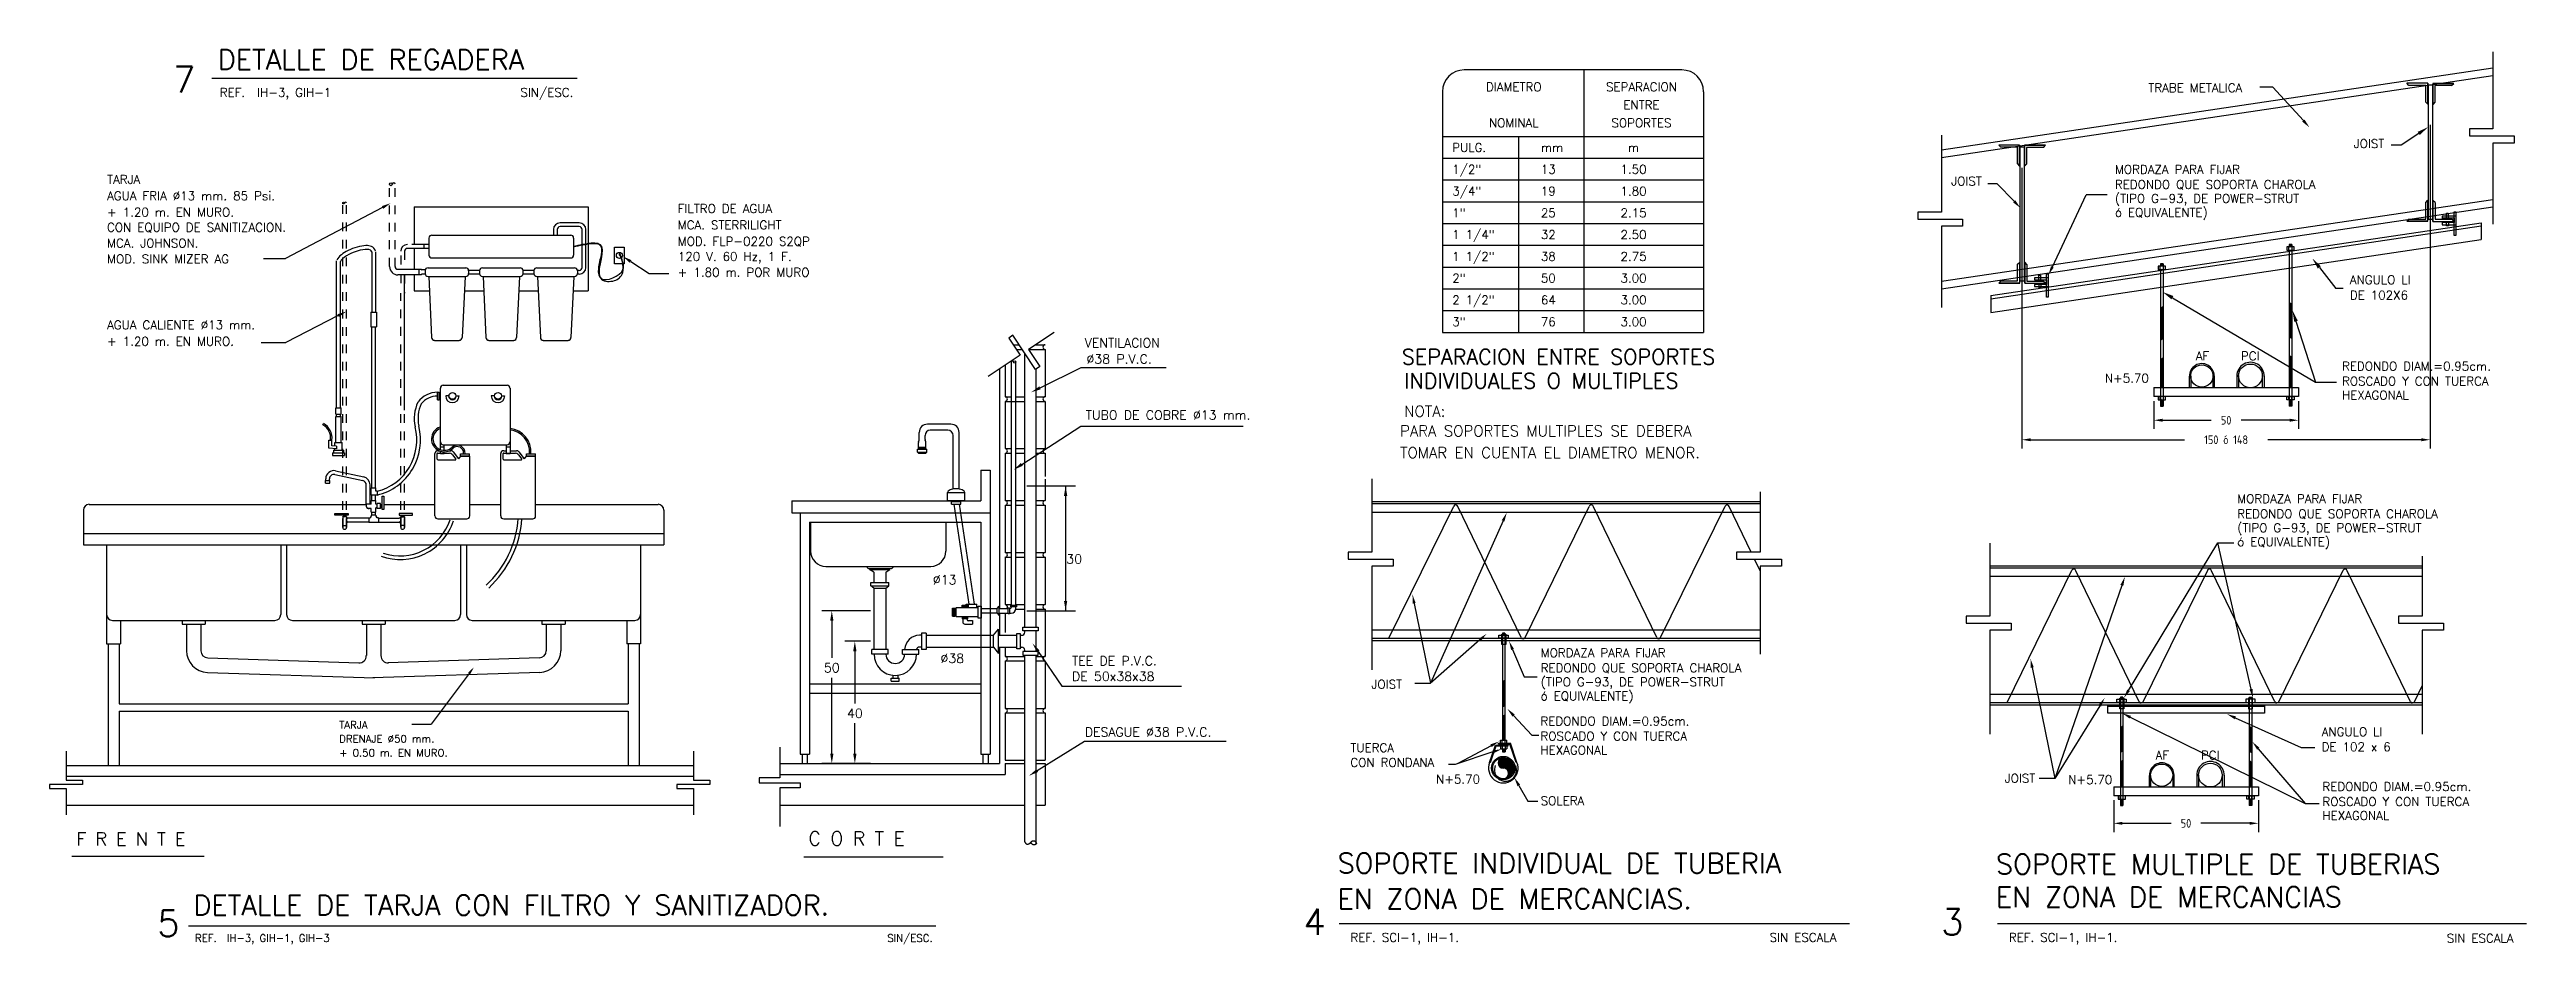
# Model space of a CAD drawing. Extents: x 145.7 to 190.5, y 293.8 to 329.7.
# Drawn here: x 145.75 to 174.2, y 293.77 to 304.04 of the extents above; entities that cross this region are included whole.
import ezdxf
from ezdxf.enums import TextEntityAlignment as Align

# ---------------------------------------------------------------- set-up
doc = ezdxf.new("R2010")
doc.units = 0
doc.header["$LTSCALE"] = 0.4
doc.header["$MEASUREMENT"] = 0
doc.linetypes.add('DASHED2', pattern=[0.375, 0.25, -0.125])
doc.layers.get('0').update_dxf_attribs({"linetype": 'CONTINUOUS'})
doc.layers.get('DEFPOINTS').update_dxf_attribs({"linetype": 'CONTINUOUS'})
for name, color, linetype in [('A13', 130, 'CONTINUOUS'), ('CONTORNOS', 2, 'CONTINUOUS'), ('CUBIERTA', 1, 'CONTINUOUS'), ('LETRAS', 50, 'CONTINUOUS')]:
    doc.layers.add(name, color=color, linetype=linetype)
doc.styles.add('175SIM', font='SIMPLEX.SHX', dxfattribs={"width": 1.2, "height": 0.25})
doc.styles.add('ARCHI', font='ARCHQUIK.SHX')
doc.styles.add('ROMANS', font='ROMANS.SHX', dxfattribs={"width": 1.5, "height": 0.3})
doc.styles.add('RS', font='ROMANS.shx', dxfattribs={"height": 0.002})
doc.dimstyles.new('Z', dxfattribs={"dimtxt": 0.1, "dimasz": 0.1, "dimexe": 0.1, "dimexo": 0.05, "dimgap": 0.09, "dimtad": 0, "dimtih": 1, "dimtoh": 1, "dimzin": 0, "dimdsep": 46, "dimtxsty": 'ARCHI', "dimcen": 0.09, "dimclrd": 20, "dimclre": 20, "dimclrt": 50, "dimadec": 0, "dimazin": 0, "dimtfac": 1, "dimtdec": 4, "dimtmove": 0, "dimatfit": 0, "dimfxl": 1, "dimtolj": 1, "dimtzin": 0, "dimarcsym": 0})

msp = doc.modelspace()

# ---------------------------------------------------------------- texts
at = {"layer": 'LETRAS', "color": 90}
for s, height, style, p in [('DETALLE DE REGADERA', 0.23, 'ROMANS', (147.679, 303.812)), ('7', 0.3, 'ROMANS', (147.166, 303.549)), ('SEPARACION ENTRE SOPORTES', 0.175, '175SIM', (161.281, 300.427, 0)), ('INDIVIDUALES O MULTIPLES', 0.175, '175SIM', (161.309, 300.151, 0)), ('NOTA:', 0.125, 'ROMANS', (161.309, 299.827, 0)), ('F R E N T E ', 0.15, 'ROMANS', (146.055, 294.904, 47.317)), ('C O R T E', 0.1581, 'ROMANS', (154.466, 294.905, 47.317)), ('SOPORTE INDIVIDUAL DE TUBERIA', 0.23, 'ROMANS', (160.542, 294.585, 14.908)), ('SOPORTE MULTIPLE DE TUBERIAS', 0.23, 'ROMANS', (168.105, 294.575, 14.908)), ('DETALLE DE TARJA CON FILTRO Y SANITIZADOR.', 0.23, 'ROMANS', (147.399, 294.103, 0)), ('EN ZONA DE MERCANCIAS.', 0.23, 'ROMANS', (160.542, 294.175, 14.908)), ('EN ZONA DE MERCANCIAS', 0.23, 'ROMANS', (168.105, 294.197, 14.908)), ('5', 0.3, 'ROMANS', (146.985, 293.859, 0)), ('4', 0.3, 'ROMANS', (160.15, 293.876, 0)), ('3', 0.3, 'ROMANS', (167.476, 293.876, 0))]:
    msp.add_text(s, height=height, dxfattribs=dict(at, style=style)).set_placement(p)
at = {"layer": 'LETRAS'}
for s, height, style, p in [('REF.  IH-3, GIH-1', 0.1, 'ROMANS', (147.703, 303.5)), ('SIN/ESC.', 0.1, 'ROMANS', (151.156, 303.5)), ('TRABE METALICA', 0.1, 'ROMANS', (169.856, 303.553)), ('PULG.', 0.1, 'ROMANS', (161.86, 302.867, 9.549)), ('1/2"', 0.1, 'ROMANS', (161.86, 302.617, 9.549)), ('mm', 0.1, 'ROMANS', (162.878, 302.867, 9.549)), ('m', 0.1, 'ROMANS', (163.878, 302.867, 9.549)), ('JOIST', 0.1, 'ROMANS', (172.215, 302.912, 0)), ('TARJA', 0.1, 'ROMANS', (146.408, 302.501, 47.317)), ('3/4"', 0.1, 'ROMANS', (161.86, 302.367, 9.549)), ('13', 0.1, 'ROMANS', (162.878, 302.617, 9.549)), ('19', 0.1, 'ROMANS', (162.878, 302.367, 9.549)), ('1.50', 0.1, 'ROMANS', (163.793, 302.617, 9.549)), ('1.80', 0.1, 'ROMANS', (163.793, 302.367, 9.549)), ('JOIST', 0.1, 'ROMANS', (167.592, 302.482, 0)), ('MORDAZA PARA FIJAR', 0.1, 'ROMANS', (169.472, 302.616, 0)), ('REDONDO QUE SOPORTA CHAROLA', 0.1, 'ROMANS', (169.472, 302.443, 0)), ('AGUA FRIA %%C13 mm. 85 Psi.', 0.1, 'ROMANS', (146.408, 302.313, 47.317)), ('+ 1.20 m. EN MURO.', 0.1, 'ROMANS', (146.408, 302.125, 47.317)), ('FILTRO DE AGUA', 0.1, 'ROMANS', (152.964, 302.166, 47.317)), ('1"', 0.1, 'ROMANS', (161.86, 302.117, 9.549)), ('25', 0.1, 'ROMANS', (162.878, 302.117, 9.549)), ('2.15', 0.1, 'ROMANS', (163.793, 302.117, 9.549)), ('ó EQUIVALENTE)', 0.1, 'ROMANS', (169.472, 302.122, 0)), ('(TIPO G-93, DE POWER-STRUT', 0.1, 'ROMANS', (169.472, 302.282, 0)), ('CON EQUIPO DE SANITIZACION.', 0.1, 'ROMANS', (146.408, 301.951, 47.317)), ('MCA. STERRILIGHT', 0.1, 'ROMANS', (152.964, 301.978, 47.317)), ('MOD. FLP-0220 S2QP', 0.1, 'ROMANS', (152.964, 301.79, 47.317)), ('1 1/4"', 0.1, 'ROMANS', (161.86, 301.867, 9.549)), ('32', 0.1, 'ROMANS', (162.878, 301.867, 9.549)), ('2.50', 0.1, 'ROMANS', (163.793, 301.867, 9.549)), ('MCA. JOHNSON.', 0.1, 'ROMANS', (146.408, 301.769, 47.317)), ('MOD. SINK MIZER AG', 0.1, 'ROMANS', (146.408, 301.588, 47.317)), ('120 V. 60 Hz, 1 F.', 0.1, 'ROMANS', (152.964, 301.616, 47.317)), ('1 1/2"', 0.1, 'ROMANS', (161.86, 301.617, 9.549)), ('38', 0.1, 'ROMANS', (162.878, 301.617, 9.549)), ('2.75', 0.1, 'ROMANS', (163.793, 301.617, 9.549)), ('+ 1.80 m. POR MURO', 0.1, 'ROMANS', (152.964, 301.434, 47.317)), ('2"', 0.1, 'ROMANS', (161.86, 301.367, 9.549)), ('50', 0.1, 'ROMANS', (162.878, 301.367, 9.549)), ('3.00', 0.1, 'ROMANS', (163.793, 301.367, 9.549)), ('ANGULO LI', 0.1, 'ROMANS', (172.171, 301.349)), ('2 1/2"', 0.1, 'ROMANS', (161.86, 301.117, 9.549)), ('64', 0.1, 'ROMANS', (162.878, 301.117, 9.549)), ('3.00', 0.1, 'ROMANS', (163.793, 301.117, 9.549)), ('DE 102X6', 0.1, 'ROMANS', (172.171, 301.173)), ('AGUA CALIENTE %%C13 mm.', 0.1, 'ROMANS', (146.408, 300.83, 47.317)), ('+ 1.20 m. EN MURO.', 0.1, 'ROMANS', (146.408, 300.642, 47.317)), ('3"', 0.1, 'ROMANS', (161.86, 300.867, 9.549)), ('76', 0.1, 'ROMANS', (162.878, 300.867, 9.549)), ('3.00', 0.1, 'ROMANS', (163.793, 300.867, 9.549)), ('VENTILACION', 0.10539, 'ROMANS', (157.639, 300.622, 47.317)), ('%%c38 P.V.C.', 0.10539, 'ROMANS', (157.659, 300.436, 47.317)), ('AF', 0.1, 'RS', (170.401, 300.474, 0)), ('PCI', 0.1, 'RS', (170.92, 300.474, 0)), ('REDONDO DIAM.=0.95cm.', 0.1, 'ROMANS', (172.081, 300.357)), ('N+5.70', 0.1, 'ROMANS', (169.357, 300.218, 0)), ('ROSCADO Y CON TUERCA', 0.1, 'ROMANS', (172.081, 300.185)), ('TUBO DE COBRE %%c13 mm.', 0.10539, 'ROMANS', (157.649, 299.793, 47.317)), ('HEXAGONAL', 0.1, 'ROMANS', (172.081, 300.024)), ('PARA SOPORTES MULTIPLES SE DEBERA ', 0.125, 'ROMANS', (161.261, 299.601, 0)), ('TOMAR EN CUENTA EL DIAMETRO MENOR.', 0.125, 'ROMANS', (161.261, 299.351, 0)), ('MORDAZA PARA FIJAR', 0.1, 'ROMANS', (170.877, 298.835, 0)), ('REDONDO QUE SOPORTA CHAROLA', 0.1, 'ROMANS', (170.877, 298.662, 0)), ('(TIPO G-93, DE POWER-STRUT', 0.1, 'ROMANS', (170.877, 298.501, 0)), ('30', 0.1054, 'ROMANS', (157.427, 298.14, 47.317)), ('ó EQUIVALENTE)', 0.1, 'ROMANS', (170.877, 298.34, 0)), ('%%C13', 0.1054, 'ROMANS', (155.894, 297.901, 47.317)), ('%%C38', 0.1054, 'ROMANS', (155.982, 296.999, 47.317)), ('TEE DE P.V.C.', 0.10539, 'ROMANS', (157.492, 296.971, 47.317)), ('MORDAZA PARA FIJAR', 0.1, 'ROMANS', (162.876, 297.065, 0)), ('DE 50x38x38', 0.10539, 'ROMANS', (157.492, 296.792, 47.317)), ('JOIST', 0.1, 'RS', (160.932, 296.704, 0)), ('REDONDO QUE SOPORTA CHAROLA', 0.1, 'ROMANS', (162.876, 296.892, 0)), ('(TIPO G-93, DE POWER-STRUT', 0.1, 'ROMANS', (162.876, 296.731, 0)), ('ó EQUIVALENTE)', 0.1, 'ROMANS', (162.876, 296.57, 0)), ('TARJA', 0.0855, 'ROMANS', (149.075, 296.245, 47.317)), ('DESAGUE %%c38 P.V.C.', 0.10539, 'ROMANS', (157.639, 296.153, 47.317)), ('REDONDO DIAM.=0.95cm.', 0.1, 'ROMANS', (162.873, 296.282, 0)), ('ROSCADO Y CON TUERCA', 0.1, 'ROMANS', (162.873, 296.109, 0)), ('ANGULO LI', 0.1, 'ROMANS', (171.847, 296.159, 0)), ('DRENAJE %%C50 mm.', 0.0855, 'ROMANS', (149.075, 296.085, 47.317)), ('+ 0.50 m. EN MURO.', 0.0855, 'ROMANS', (149.075, 295.924, 47.317)), ('TUERCA', 0.1, 'ROMANS', (160.69, 295.976, -27.671)), ('CON RONDANA', 0.1, 'ROMANS', (160.69, 295.806, -27.671)), ('HEXAGONAL', 0.1, 'ROMANS', (162.873, 295.948, 0)), ('AF', 0.1, 'RS', (169.94, 295.89, 0)), ('PCI', 0.1, 'RS', (170.46, 295.891, 0)), ('DE 102 x 6', 0.1, 'ROMANS', (171.847, 295.986, 0)), ('N+5.70', 0.1, 'ROMANS', (161.674, 295.614, -27.671)), ('JOIST', 0.1, 'RS', (168.206, 295.625, 0)), ('N+5.70', 0.1, 'ROMANS', (168.936, 295.609, 0)), ('REDONDO DIAM.=0.95cm.', 0.1, 'ROMANS', (171.856, 295.53, 0)), ('SOLERA', 0.1, 'ROMANS', (162.876, 295.367, -27.671)), ('ROSCADO Y CON TUERCA', 0.1, 'ROMANS', (171.856, 295.357, 0)), ('HEXAGONAL', 0.1, 'ROMANS', (171.856, 295.197, 0)), ('REF.  IH-3, GIH-1, GIH-3', 0.0855, 'ROMANS', (147.419, 293.798, 0)), ('SIN/ESC.', 0.0855, 'ROMANS', (155.371, 293.798, 0)), ('REF. SCI-1, IH-1.', 0.1, 'ROMANS', (160.691, 293.798, 0)), ('SIN ESCALA', 0.1, 'ROMANS', (165.506, 293.798, 0)), ('REF. SCI-1, IH-1.', 0.1, 'ROMANS', (168.254, 293.798, 0)), ('SIN ESCALA', 0.1, 'ROMANS', (173.284, 293.788, 0))]:
    msp.add_text(s, height=height, dxfattribs=dict(at, style=style)).set_placement(p)
at = {"layer": 'LETRAS', "style": 'ROMANS'}
for s, p in [('DIAMETRO', (162.567, 303.613, 9.549)), ('SEPARACION', (164.034, 303.613, 9.549)), ('ENTRE', (164.034, 303.406, 9.549)), ('NOMINAL', (162.567, 303.2, 9.549)), ('SOPORTES', (164.034, 303.2, 9.549))]:
    msp.add_text(s, height=0.1, dxfattribs=at).set_placement(p, align=Align.MIDDLE)
at = {"layer": 'LETRAS', "linetype": 'ByBlock', "style": 'ROMANS'}
for s, p in [('50', (154.733, 296.944, 47.317)), ('40', (154.998, 296.421, 47.317))]:
    msp.add_text(s, height=0.1054, dxfattribs=at).set_placement(p, align=Align.MIDDLE_CENTER)

# ---------------------------------------------------------------- blocks, each defined once
blk = doc.blocks.new('*D4')
at = {"color": 20, "linetype": 'ByBlock', "transparency": 16777216}
for p, q in [((173.221, 303.711), (173.221, 299.997)), ((168.532, 303.218), (168.532, 299.997)), ((168.632, 300.097), (170.399, 300.097)), ((173.121, 300.097), (171.355, 300.097))]:
    blk.add_line(p, q, dxfattribs=at)
for points in [[(168.632, 300.114), (168.632, 300.08), (168.532, 300.097)], [(173.121, 300.114), (173.121, 300.08), (173.221, 300.097)]]:
    blk.add_solid(points, dxfattribs=at)
at = {"layer": 'DEFPOINTS', "color": 0, "linetype": 'ByBlock', "transparency": 16777216}
for p in [(173.221, 303.761, 0), (168.532, 303.268, 0), (173.221, 300.097)]:
    blk.add_point(p, dxfattribs=at)
at = {"color": 50, "linetype": 'ByBlock', "transparency": 16777216, "insert": (170.877, 300.097), "char_height": 0.1, "attachment_point": 5, "style": 'ARCHI'}
blk.add_mtext('\\A1;150 ó 148', dxfattribs=at)
blk = doc.blocks.new('*D7')
at = {"color": 20, "linetype": 'ByBlock', "transparency": 16777216}
for p, q in [((170.046, 300.541), (170.046, 300.221)), ((171.708, 300.541), (171.708, 300.221)), ((170.146, 300.321), (170.706, 300.321)), ((171.608, 300.321), (171.048, 300.321))]:
    blk.add_line(p, q, dxfattribs=at)
for points in [[(170.146, 300.338), (170.146, 300.304), (170.046, 300.321)], [(171.608, 300.338), (171.608, 300.304), (171.708, 300.321)]]:
    blk.add_solid(points, dxfattribs=at)
at = {"layer": 'DEFPOINTS', "color": 0, "linetype": 'ByBlock', "transparency": 16777216}
for p in [(170.046, 300.591), (171.708, 300.591), (171.708, 300.321)]:
    blk.add_point(p, dxfattribs=at)
at = {"color": 50, "linetype": 'ByBlock', "transparency": 16777216, "insert": (170.877, 300.321), "char_height": 0.1, "attachment_point": 5, "style": 'ARCHI'}
blk.add_mtext('\\A1;50', dxfattribs=at)
blk = doc.blocks.new('*D5')
at = {"color": 20, "linetype": 'ByBlock', "transparency": 16777216}
for p, q in [((147.804, 296.709), (147.804, 296.344)), ((149.465, 296.709), (149.465, 296.344)), ((147.904, 296.444), (148.463, 296.444)), ((149.365, 296.444), (148.805, 296.444))]:
    blk.add_line(p, q, dxfattribs=at)
for points in [[(147.904, 296.461), (147.904, 296.427), (147.804, 296.444)], [(149.365, 296.461), (149.365, 296.427), (149.465, 296.444)]]:
    blk.add_solid(points, dxfattribs=at)
at = {"layer": 'DEFPOINTS', "color": 0, "linetype": 'ByBlock', "transparency": 16777216}
for p in [(147.804, 296.759), (149.465, 296.759), (149.465, 296.444)]:
    blk.add_point(p, dxfattribs=at)
at = {"color": 50, "linetype": 'ByBlock', "transparency": 16777216, "insert": (148.634, 296.444), "char_height": 0.1, "attachment_point": 5, "style": 'ARCHI'}
blk.add_mtext('\\A1;50', dxfattribs=at)

# ---------------------------------------------------------------- dimensions: what is measured, and where the dimension line sits
at = {"layer": 'A13', "color": 50}
for base, p1, p2, text, picture, middle in [((173.094, 299.562, 0), (168.405, 302.734), (173.094, 303.226), '150 ó 148', '*D4', (170.75, 299.562, 0)), ((171.581, 299.786, 0), (169.919, 300.057, 0), (171.581, 300.057, 0), '50', '*D7', (170.75, 299.786, 0))]:
    dim = msp.add_linear_dim(base=base, p1=p1, p2=p2, angle=180, text=text, dimstyle='Z', dxfattribs=at)
    dim.commit()
    dim.dimension.update_dxf_attribs({"geometry": picture, "text_midpoint": middle, "dimtype": 128, "insert": (-0.127, -0.535)})
dim = msp.add_linear_dim(base=(171.12, 295.158), p1=(169.459, 295.473), p2=(171.12, 295.473), text='50', dimstyle='Z', dxfattribs=at)
dim.commit()
dim.dimension.update_dxf_attribs({"geometry": '*D5', "text_midpoint": (170.29, 295.158), "dimtype": 128, "insert": (21.655, -1.286)})

# ---------------------------------------------------------------- linework, layer by layer
at = {"layer": 'A13', "color": 50}
for p, q in [((164.498, 303.808, 0), (161.998, 303.808, 0)), ((163.373, 303.808, 0), (163.373, 300.795, 0)), ((161.748, 303.558, 0), (161.748, 300.795, 0)), ((164.748, 303.558, 0), (164.748, 300.795, 0)), ((161.748, 303.045, 0), (164.748, 303.045, 0)), ((162.623, 303.045, 0), (162.623, 300.795, 0)), ((161.748, 302.795, 0), (164.748, 302.795, 0)), ((161.748, 302.545, 0), (164.748, 302.545, 0)), ((161.748, 302.295, 0), (164.748, 302.295, 0)), ((161.748, 302.045, 0), (164.748, 302.045, 0)), ((161.748, 301.795, 0), (164.748, 301.795, 0)), ((161.748, 301.545, 0), (164.748, 301.545, 0)), ((161.748, 301.295, 0), (164.748, 301.295, 0)), ((161.748, 301.045, 0), (164.748, 301.045, 0)), ((161.748, 300.795, 0), (164.748, 300.795, 0)), ((156.658, 300.375, 47.317), (156.658, 297.625, 47.317)), ((169.919, 300.162, 0), (171.581, 300.162, 0)), ((169.919, 300.162, 0), (169.919, 300.057, 0)), ((171.581, 300.057, 0), (169.919, 300.057, 0)), ((171.581, 300.162, 0), (171.581, 300.057, 0)), ((165.398, 298.849, 0), (160.936, 298.849, 0)), ((165.398, 298.825, 0), (160.936, 298.825, 0)), ((165.398, 298.727, 0), (160.936, 298.727, 0)), ((173.001, 298.112, 0), (168.035, 298.112, 0)), ((173.001, 298.088, 0), (168.035, 298.088, 0)), ((173.001, 297.99, 0), (168.035, 297.99, 0)), ((156.658, 297.572, 47.317), (156.658, 297.317, 47.317)), ((156.658, 297.181, 47.317), (156.658, 295.845, 47.317)), ((145.937, 295.82, 47.317), (153.144, 295.82, 47.317)), ((154.135, 295.845, 47.317), (156.658, 295.845, 47.317)), ((169.459, 295.578), (169.459, 295.473)), ((169.459, 295.578), (171.12, 295.578)), ((171.12, 295.473), (169.459, 295.473)), ((171.12, 295.578), (171.12, 295.473)), ((146.004, 294.78, 47.317), (147.522, 294.78, 47.317)), ((154.413, 294.774, 47.317), (156.013, 294.774, 47.317))]:
    msp.add_line(p, q, dxfattribs=at)
at = {"layer": 'A13', "color": 50, "linetype": 'Continuous'}
for p, q in [((167.479, 302.89), (173.815, 303.832)), ((167.479, 302.804), (173.815, 303.745)), ((167.479, 301.381), (173.815, 302.322)), ((167.479, 301.294), (173.815, 302.235)), ((160.936, 297.378, 0), (165.398, 297.378, 0)), ((160.936, 297.283, 0), (165.398, 297.283, 0)), ((160.936, 297.256, 0), (165.398, 297.256, 0)), ((168.035, 296.641, 0), (173.001, 296.641, 0)), ((168.035, 296.546, 0), (173.001, 296.546, 0)), ((168.035, 296.519, 0), (173, 296.519, 0))]:
    msp.add_line(p, q, dxfattribs=at)
at = {"layer": 'A13'}
for p, q in [((171.287, 303.61), (171.136, 303.61)), ((171.637, 303.226), (171.287, 303.61)), ((172.85, 303.631, 0), (172.826, 303.655, 0)), ((173.066, 303.655, 0), (172.826, 303.655, 0)), ((173.042, 303.631, 0), (172.85, 303.631, 0)), ((173.042, 303.439, 0), (173.042, 303.631, 0)), ((173.066, 303.655, 0), (173.066, 303.415, 0)), ((173.066, 303.415, 0), (173.066, 303.655, 0)), ((173.071, 303.636, 0), (173.12, 303.636, 0)), ((173.071, 303.636, 0), (173.071, 302.094, 0)), ((173.12, 303.636, 0), (173.12, 302.094, 0)), ((173.123, 303.653, 0), (173.364, 303.653, 0)), ((173.364, 303.653, 0), (173.123, 303.653, 0)), ((173.123, 303.653, 0), (173.123, 303.413, 0)), ((173.339, 303.629, 0), (173.147, 303.629, 0)), ((173.147, 303.629, 0), (173.147, 303.437, 0)), ((173.339, 303.629, 0), (173.364, 303.653, 0)), ((173.042, 303.439, 0), (173.066, 303.415, 0)), ((173.147, 303.437, 0), (173.123, 303.413, 0)), ((172.962, 303.079, 0), (172.761, 302.944, 0)), ((168.161, 302.921, 0), (168.137, 302.946, 0)), ((168.377, 302.946, 0), (168.137, 302.946, 0)), ((168.353, 302.921, 0), (168.161, 302.921, 0)), ((168.353, 302.729, 0), (168.353, 302.921, 0)), ((168.377, 302.705, 0), (168.377, 302.946, 0)), ((168.377, 302.946, 0), (168.377, 302.705, 0)), ((168.382, 302.926, 0), (168.431, 302.926, 0)), ((168.382, 302.926, 0), (168.382, 301.385, 0)), ((168.431, 302.926, 0), (168.431, 301.385, 0)), ((168.434, 302.943, 0), (168.434, 302.703, 0)), ((168.675, 302.943, 0), (168.434, 302.943, 0)), ((168.434, 302.943, 0), (168.675, 302.943, 0)), ((168.458, 302.919, 0), (168.458, 302.727, 0)), ((168.651, 302.919, 0), (168.458, 302.919, 0)), ((168.651, 302.919, 0), (168.675, 302.943, 0)), ((172.761, 302.944, 0), (172.647, 302.944, 0)), ((168.12, 302.501, 0), (168.011, 302.501, 0)), ((168.314, 302.3, 0), (168.12, 302.501, 0)), ((168.353, 302.729, 0), (168.377, 302.705, 0)), ((168.458, 302.727, 0), (168.434, 302.703, 0)), ((149.936, 302.237, 47.317), (151.936, 302.237, 47.317)), ((149.936, 302.237, 47.317), (149.936, 301.809, 47.317)), ((151.936, 302.237, 47.317), (151.936, 301.273, 47.317)), ((168.754, 301.548, 0), (169.141, 302.375, 0)), ((169.384, 302.375, 0), (169.141, 302.375, 0)), ((173.043, 302.287, 0), (173.068, 302.311, 0)), ((173.043, 302.095, 0), (173.043, 302.287, 0)), ((173.068, 302.071, 0), (173.068, 302.311, 0)), ((173.126, 302.069, 0), (173.126, 302.31, 0)), ((173.126, 302.31, 0), (173.126, 302.069, 0)), ((173.15, 302.286, 0), (173.126, 302.31, 0)), ((173.15, 302.286, 0), (173.15, 302.093, 0)), ((150.139, 301.911, 47.317), (151.734, 301.911, 47.317)), ((151.536, 301.976, 47.317), (151.536, 301.911, 47.317)), ((151.579, 301.976, 47.317), (151.579, 301.911, 47.317)), ((151.832, 302.053, 47.317), (151.612, 302.053, 47.317)), ((151.832, 302.01, 47.317), (151.612, 302.01, 47.317)), ((151.865, 301.54, 47.317), (151.865, 301.976, 47.317)), ((151.909, 301.54, 47.317), (151.909, 301.976, 47.317)), ((168.048, 301.217, 0), (173.681, 302.054, 0)), ((168.048, 301.18, 0), (173.681, 302.017, 0)), ((172.851, 302.095, 0), (172.827, 302.071, 0)), ((172.827, 302.071, 0), (173.068, 302.071, 0)), ((173.068, 302.071, 0), (172.827, 302.071, 0)), ((172.851, 302.095, 0), (173.043, 302.095, 0)), ((173.071, 302.094, 0), (173.12, 302.094, 0)), ((173.126, 302.069, 0), (173.366, 302.069, 0)), ((173.15, 302.093, 0), (173.342, 302.093, 0)), ((173.343, 302.093, 0), (173.367, 302.069, 0)), ((173.681, 302.054, 0), (173.681, 301.86, 0)), ((149.045, 299.93, 47.317), (149.045, 301.618, 47.317)), ((149.088, 299.93, 47.317), (149.088, 301.608, 47.317)), ((149.448, 301.72, 47.317), (149.448, 301.025, 47.317)), ((149.492, 301.72, 47.317), (149.492, 301.025, 47.317)), ((150.106, 301.759, 47.317), (149.858, 301.759, 47.317)), ((150.106, 301.802, 47.317), (149.908, 301.802, 47.317)), ((149.936, 301.752, 47.317), (149.936, 301.518, 47.317)), ((150.047, 301.802, 47.317), (150.047, 301.759, 47.317)), ((150.106, 301.878, 47.317), (150.106, 301.683, 47.317)), ((150.139, 301.65, 47.317), (151.734, 301.65, 47.317)), ((151.767, 301.878, 47.317), (151.767, 301.683, 47.317)), ((168.048, 301.024, 0), (173.681, 301.86, 0)), ((168.355, 301.577, 0), (168.379, 301.602, 0)), ((168.379, 301.361, 0), (168.379, 301.602, 0)), ((168.461, 301.576, 0), (168.437, 301.6, 0)), ((168.437, 301.6, 0), (168.437, 301.359, 0)), ((168.437, 301.359, 0), (168.437, 301.6, 0)), ((171.531, 301.776, 0), (171.448, 301.776, 0)), ((171.448, 301.776, 0), (171.448, 301.739, 0)), ((171.448, 301.739, 0), (171.531, 301.739, 0)), ((171.471, 301.739, 0), (171.471, 301.776, 0)), ((171.504, 301.802, 0), (171.474, 301.802, 0)), ((171.474, 301.802, 0), (171.474, 301.776, 0)), ((171.474, 301.739, 0), (171.474, 299.947, 0)), ((171.504, 301.802, 0), (171.504, 301.776, 0)), ((171.504, 301.739, 0), (171.504, 299.947, 0)), ((171.507, 301.739, 0), (171.507, 301.776, 0)), ((171.531, 301.739, 0), (171.531, 301.776, 0)), ((150.015, 301.518, 47.317), (149.75, 301.518, 47.317)), ((150.015, 301.455, 47.317), (149.75, 301.455, 47.317)), ((149.825, 299.902, 47.317), (149.825, 301.455, 47.317)), ((149.936, 301.455, 47.317), (149.936, 301.273, 47.317)), ((149.988, 301.518, 47.317), (149.988, 301.455, 47.317)), ((150.018, 301.515, 47.317), (150.018, 301.515, 47.317)), ((150.018, 301.458, 47.317), (150.018, 301.458, 47.317)), ((150.061, 301.512, 47.317), (150.021, 301.512, 47.317)), ((150.061, 301.462, 47.317), (150.021, 301.462, 47.317)), ((150.061, 301.503, 47.317), (150.061, 301.47, 47.317)), ((150.095, 301.537, 47.317), (150.528, 301.537, 47.317)), ((150.095, 301.437, 47.317), (150.528, 301.437, 47.317)), ((150.103, 301.437, 47.317), (150.136, 300.735, 47.317)), ((150.52, 301.437, 47.317), (150.487, 300.735, 47.317)), ((150.687, 301.507, 47.317), (150.561, 301.507, 47.317)), ((150.561, 301.503, 47.317), (150.561, 301.47, 47.317)), ((150.687, 301.464, 47.317), (150.561, 301.464, 47.317)), ((150.686, 301.503, 47.317), (150.686, 301.47, 47.317)), ((150.72, 301.537, 47.317), (151.153, 301.537, 47.317)), ((150.72, 301.437, 47.317), (151.153, 301.437, 47.317)), ((150.728, 301.437, 47.317), (150.761, 300.735, 47.317)), ((151.145, 301.437, 47.317), (151.112, 300.735, 47.317)), ((151.312, 301.507, 47.317), (151.186, 301.507, 47.317)), ((151.186, 301.503, 47.317), (151.186, 301.47, 47.317)), ((151.312, 301.464, 47.317), (151.186, 301.464, 47.317)), ((151.311, 301.503, 47.317), (151.311, 301.47, 47.317)), ((151.345, 301.537, 47.317), (151.778, 301.537, 47.317)), ((151.345, 301.437, 47.317), (151.778, 301.437, 47.317)), ((151.353, 301.437, 47.317), (151.386, 300.735, 47.317)), ((151.77, 301.437, 47.317), (151.737, 300.735, 47.317)), ((151.832, 301.507, 47.317), (151.811, 301.507, 47.317)), ((151.811, 301.503, 47.317), (151.811, 301.47, 47.317)), ((151.832, 301.464, 47.317), (151.811, 301.464, 47.317)), ((168.162, 301.385, 0), (168.138, 301.361, 0)), ((168.379, 301.361, 0), (168.138, 301.361, 0)), ((168.138, 301.361, 0), (168.379, 301.361, 0)), ((168.162, 301.385, 0), (168.355, 301.385, 0)), ((168.355, 301.385, 0), (168.355, 301.577, 0)), ((168.382, 301.385, 0), (168.431, 301.385, 0)), ((168.437, 301.359, 0), (168.677, 301.359, 0)), ((168.461, 301.576, 0), (168.461, 301.383, 0)), ((168.461, 301.383, 0), (168.653, 301.383, 0)), ((168.653, 301.383, 0), (168.677, 301.359, 0)), ((170.052, 301.554, 0), (169.969, 301.554, 0)), ((169.969, 301.554, 0), (169.969, 301.517, 0)), ((169.969, 301.517, 0), (170.052, 301.517, 0)), ((169.993, 301.517, 0), (169.993, 301.554, 0)), ((169.996, 301.58, 0), (169.996, 301.554, 0)), ((170.026, 301.58, 0), (169.996, 301.58, 0)), ((169.996, 301.517, 0), (169.996, 299.947, 0)), ((170.01, 301.517, 0), (169.996, 301.508, 0)), ((170.026, 301.58, 0), (170.026, 301.554, 0)), ((170.026, 301.517, 0), (170.026, 299.947, 0)), ((170.029, 301.517, 0), (170.029, 301.554, 0)), ((170.052, 301.517, 0), (170.052, 301.554, 0)), ((171.821, 301.541, 0), (172.01, 301.3, 0)), ((149.936, 301.273, 47.317), (150.111, 301.273, 47.317)), ((150.512, 301.273, 47.317), (150.736, 301.273, 47.317)), ((151.137, 301.273, 47.317), (151.361, 301.273, 47.317)), ((151.762, 301.273, 47.317), (151.936, 301.273, 47.317)), ((168.048, 301.217, 0), (168.048, 301.024, 0)), ((170.133, 301.193, 0), (171.778, 300.224, 0)), ((172.095, 301.3), (172.011, 301.3)), ((149.437, 301.025, 47.317), (149.437, 300.858, 47.317)), ((149.437, 301.025, 47.317), (149.503, 301.025, 47.317)), ((149.437, 300.858, 47.317), (149.503, 300.858, 47.317)), ((149.448, 299.011, 47.317), (149.448, 300.858, 47.317)), ((149.492, 299.011, 47.317), (149.492, 300.858, 47.317)), ((149.503, 301.025, 47.317), (149.503, 300.858, 47.317)), ((171.552, 300.922, 0), (171.778, 300.224, 0)), ((150.169, 300.703, 47.317), (150.454, 300.703, 47.317)), ((150.794, 300.703, 47.317), (151.079, 300.703, 47.317)), ((151.419, 300.703, 47.317), (151.704, 300.703, 47.317)), ((156.796, 297.661, 47.317), (156.796, 300.456, 47.317)), ((156.816, 300.652, 47.317), (156.887, 300.652, 47.317)), ((156.848, 297.661, 47.317), (156.848, 300.456, 47.317)), ((156.851, 300.6, 47.317), (156.922, 300.6, 47.317)), ((156.95, 298.214, 47.317), (156.95, 300.558, 47.317)), ((156.996, 300.6, 47.317), (157.184, 300.6, 47.317)), ((157.075, 300.652, 47.317), (157.184, 300.652, 47.317)), ((157.184, 300.6, 47.317), (157.184, 300.332, 47.317)), ((150.27, 300.187, 47.317), (151.003, 300.187, 47.317)), ((156.725, 300.419, 47.317), (156.725, 300.332, 47.317)), ((156.725, 300.332, 47.317), (156.725, 300.056, 47.317)), ((157.082, 298.214, 47.317), (157.082, 300.375, 47.317)), ((157.184, 300.332, 47.317), (157.184, 300.056, 47.317)), ((170.327, 300.291, 0), (170.327, 300.162, 0)), ((170.343, 300.291, 0), (170.343, 300.162, 0)), ((170.597, 300.295, 0), (170.597, 300.162, 0)), ((170.611, 300.295, 0), (170.611, 300.162, 0)), ((170.873, 300.297, 0), (170.873, 300.165, 0)), ((170.893, 300.298, 0), (170.893, 300.166, 0)), ((171.165, 300.296, 0), (171.165, 300.163, 0)), ((171.187, 300.295, 0), (171.187, 300.162, 0)), ((171.778, 300.224, 0), (172.018, 300.224, 0)), ((149.037, 299.857, 47.317), (149.037, 299.93, 47.317)), ((149.037, 299.93, 47.317), (149.096, 299.93, 47.317)), ((149.096, 299.857, 47.317), (149.096, 299.93, 47.317)), ((150.205, 300.107, 47.317), (150.219, 300.107, 47.317)), ((150.205, 300.02, 47.317), (150.205, 300.107, 47.317)), ((150.205, 300.02, 47.317), (150.219, 300.02, 47.317)), ((150.222, 300.104, 47.317), (150.237, 300.104, 47.317)), ((150.222, 300.024, 47.317), (150.222, 300.104, 47.317)), ((150.222, 300.024, 47.317), (150.237, 300.024, 47.317)), ((150.237, 299.448, 47.317), (150.237, 300.154, 47.317)), ((151.037, 300.154, 47.317), (151.037, 299.405, 47.317)), ((156.725, 300.056, 47.317), (156.796, 300.056, 47.317)), ((156.725, 300.003, 47.317), (156.95, 300.003, 47.317)), ((156.725, 300.003, 47.317), (156.725, 299.719, 47.317)), ((156.848, 300.056, 47.317), (156.95, 300.056, 47.317)), ((157.082, 300.056, 47.317), (157.184, 300.056, 47.317)), ((157.082, 300.003, 47.317), (157.184, 300.003, 47.317)), ((157.184, 300.003, 47.317), (157.184, 299.719, 47.317)), ((170.052, 300.057, 0), (169.969, 300.057, 0)), ((169.969, 300.057, 0), (169.969, 300.019, 0)), ((169.969, 300.019, 0), (170.052, 300.019, 0)), ((169.993, 300.019, 0), (169.993, 300.057, 0)), ((169.996, 300.019, 0), (169.996, 299.947, 0)), ((169.996, 299.947, 0), (170.026, 299.947, 0)), ((170.026, 300.019, 0), (170.026, 299.947, 0)), ((170.029, 300.019, 0), (170.029, 300.057, 0)), ((170.052, 300.019, 0), (170.052, 300.057, 0)), ((171.447, 300.057, 0), (171.53, 300.057, 0)), ((171.447, 300.019, 0), (171.447, 300.057, 0)), ((171.53, 300.019, 0), (171.447, 300.019, 0)), ((171.471, 300.019, 0), (171.471, 300.057, 0)), ((171.474, 300.019, 0), (171.474, 299.947, 0)), ((171.504, 299.947, 0), (171.474, 299.947, 0)), ((171.504, 300.019, 0), (171.504, 299.947, 0)), ((171.506, 300.019, 0), (171.506, 300.057, 0)), ((171.53, 300.057, 0), (171.53, 300.019, 0)), ((149.037, 299.857, 47.317), (149.096, 299.857, 47.317)), ((149.037, 299.828, 47.317), (149.096, 299.828, 47.317)), ((149.037, 299.529, 47.317), (149.037, 299.828, 47.317)), ((149.045, 299.828, 47.317), (149.045, 299.857, 47.317)), ((149.088, 299.828, 47.317), (149.088, 299.857, 47.317)), ((149.096, 299.529, 47.317), (149.096, 299.828, 47.317)), ((155.737, 299.564, 47.317), (155.737, 299.645, 47.317)), ((155.805, 299.564, 47.317), (155.805, 299.612, 47.317)), ((156.1, 299.741, 47.317), (155.833, 299.741, 47.317)), ((156.067, 299.672, 47.317), (155.865, 299.672, 47.317)), ((156.127, 298.996, 47.317), (156.127, 299.612, 47.317)), ((156.196, 298.996, 47.317), (156.196, 299.645, 47.317)), ((156.725, 299.719, 47.317), (156.725, 299.46, 47.317)), ((157.184, 299.719, 47.317), (157.184, 299.46, 47.317)), ((148.957, 299.465, 47.317), (148.957, 299.559, 47.317)), ((148.957, 299.559, 47.317), (148.991, 299.559, 47.317)), ((149.042, 299.457, 47.317), (148.957, 299.465, 47.317)), ((148.991, 299.493, 47.317), (148.991, 299.559, 47.317)), ((149.042, 299.488, 47.317), (148.991, 299.493, 47.317)), ((148.996, 299.412, 47.317), (148.996, 299.383, 47.317)), ((148.996, 299.412, 47.317), (149.137, 299.412, 47.317)), ((148.996, 299.383, 47.317), (149.137, 299.383, 47.317)), ((149.009, 299.441, 47.317), (149.009, 299.412, 47.317)), ((149.009, 299.441, 47.317), (149.124, 299.441, 47.317)), ((149.026, 299.49, 47.317), (149.026, 299.529, 47.317)), ((149.026, 299.529, 47.317), (149.107, 299.529, 47.317)), ((149.026, 299.441, 47.317), (149.026, 299.458, 47.317)), ((149.042, 299.488, 47.317), (149.042, 299.457, 47.317)), ((149.107, 299.441, 47.317), (149.107, 299.529, 47.317)), ((149.124, 299.441, 47.317), (149.124, 299.412, 47.317)), ((149.137, 299.412, 47.317), (149.137, 299.383, 47.317)), ((150.174, 298.687, 47.317), (150.174, 299.403, 47.317)), ((150.201, 299.339, 47.317), (150.201, 299.403, 47.317)), ((150.208, 299.436, 47.317), (150.222, 299.436, 47.317)), ((150.208, 299.409, 47.317), (150.343, 299.409, 47.317)), ((150.208, 299.333, 47.317), (150.412, 299.333, 47.317)), ((150.237, 299.482, 47.317), (150.28, 299.482, 47.317)), ((150.237, 299.405, 47.317), (150.237, 299.43, 47.317)), ((150.237, 299.405, 47.317), (150.28, 299.405, 47.317)), ((150.27, 299.505, 47.317), (151.003, 299.505, 47.317)), ((150.28, 299.44, 47.317), (150.28, 299.505, 47.317)), ((150.28, 299.405, 47.317), (150.28, 299.424, 47.317)), ((150.339, 299.436, 47.317), (150.356, 299.436, 47.317)), ((150.369, 299.396, 47.317), (150.377, 299.387, 47.317)), ((150.377, 299.387, 47.317), (150.414, 299.338, 47.317)), ((150.382, 299.423, 47.317), (150.444, 299.344, 47.317)), ((150.467, 299.374, 47.317), (150.444, 299.344, 47.317)), ((150.469, 299.402, 47.317), (150.571, 299.402, 47.317)), ((150.469, 299.379, 47.317), (150.469, 299.402, 47.317)), ((150.469, 299.379, 47.317), (150.571, 299.379, 47.317)), ((150.469, 299.375, 47.317), (150.571, 299.375, 47.317)), ((150.571, 299.379, 47.317), (150.571, 299.402, 47.317)), ((150.574, 298.687, 47.317), (150.574, 299.372, 47.317)), ((150.931, 298.687, 47.317), (150.931, 299.403, 47.317)), ((150.958, 299.339, 47.317), (150.958, 299.403, 47.317)), ((150.964, 299.436, 47.317), (150.993, 299.436, 47.317)), ((150.964, 299.409, 47.317), (151.099, 299.409, 47.317)), ((150.964, 299.333, 47.317), (151.168, 299.333, 47.317)), ((150.993, 299.505, 47.317), (150.993, 299.405, 47.317)), ((150.993, 299.482, 47.317), (151.037, 299.482, 47.317)), ((150.993, 299.405, 47.317), (151.037, 299.405, 47.317)), ((151.037, 299.436, 47.317), (151.112, 299.436, 47.317)), ((151.126, 299.396, 47.317), (151.133, 299.387, 47.317)), ((151.133, 299.387, 47.317), (151.171, 299.338, 47.317)), ((151.139, 299.423, 47.317), (151.2, 299.344, 47.317)), ((151.223, 299.374, 47.317), (151.2, 299.344, 47.317)), ((151.226, 299.402, 47.317), (151.328, 299.402, 47.317)), ((151.226, 299.379, 47.317), (151.226, 299.402, 47.317)), ((151.226, 299.379, 47.317), (151.328, 299.379, 47.317)), ((151.226, 299.375, 47.317), (151.328, 299.375, 47.317)), ((151.328, 299.379, 47.317), (151.328, 299.402, 47.317)), ((151.331, 298.687, 47.317), (151.331, 299.372, 47.317)), ((155.717, 299.455, 47.317), (155.825, 299.455, 47.317)), ((155.717, 299.419, 47.317), (155.717, 299.455, 47.317)), ((155.717, 299.419, 47.317), (155.825, 299.419, 47.317)), ((155.717, 299.419, 47.317), (155.729, 299.407, 47.317)), ((155.729, 299.455, 47.317), (155.729, 299.532, 47.317)), ((155.729, 299.478, 47.317), (155.813, 299.478, 47.317)), ((155.729, 299.467, 47.317), (155.813, 299.467, 47.317)), ((155.729, 299.407, 47.317), (155.813, 299.407, 47.317)), ((155.73, 299.539, 47.317), (155.736, 299.557, 47.317)), ((155.812, 299.539, 47.317), (155.807, 299.557, 47.317)), ((155.813, 299.455, 47.317), (155.813, 299.532, 47.317)), ((155.813, 299.407, 47.317), (155.825, 299.419, 47.317)), ((155.825, 299.419, 47.317), (155.825, 299.455, 47.317)), ((156.725, 299.46, 47.317), (156.796, 299.46, 47.317)), ((156.725, 299.407, 47.317), (156.796, 299.407, 47.317)), ((156.725, 299.407, 47.317), (156.725, 299.141, 47.317)), ((156.848, 299.46, 47.317), (156.95, 299.46, 47.317)), ((156.848, 299.407, 47.317), (156.95, 299.407, 47.317)), ((157.082, 299.46, 47.317), (157.184, 299.46, 47.317)), ((157.082, 299.407, 47.317), (157.184, 299.407, 47.317)), ((157.184, 299.407, 47.317), (157.184, 299.141, 47.317)), ((148.918, 299.096, 47.317), (148.967, 299.096, 47.317)), ((148.918, 299.065, 47.317), (148.918, 299.096, 47.317)), ((148.918, 299.065, 47.317), (148.967, 299.065, 47.317)), ((148.921, 299.096, 47.317), (148.921, 299.114, 47.317)), ((148.921, 299.096, 47.317), (148.921, 299.114, 47.317)), ((148.964, 299.096, 47.317), (148.964, 299.114, 47.317)), ((148.967, 299.065, 47.317), (148.967, 299.096, 47.317)), ((149.025, 299.163, 47.317), (149.346, 299.093, 47.317)), ((149.034, 299.205, 47.317), (149.356, 299.135, 47.317)), ((149.386, 298.824, 47.317), (149.386, 299.044, 47.317)), ((149.429, 298.824, 47.317), (149.429, 299.044, 47.317)), ((156.447, 299.212, 47.317), (156.553, 299.212, 47.317)), ((156.447, 299.212, 47.317), (156.447, 298.861, 47.317)), ((156.553, 299.212, 47.317), (156.553, 295.95, 47.317)), ((156.725, 299.141, 47.317), (156.725, 298.863, 47.317)), ((157.184, 299.109, 47.317), (157.184, 298.863, 47.317)), ((146.137, 298.754, 47.317), (146.137, 298.354, 47.317)), ((146.203, 298.82, 47.317), (149.386, 298.82, 47.317)), ((149.443, 298.824, 47.317), (149.386, 298.824, 47.317)), ((149.429, 298.824, 47.317), (149.386, 298.824, 47.317)), ((149.386, 298.824, 47.317), (149.386, 298.797, 47.317)), ((149.443, 298.773, 47.317), (149.405, 298.773, 47.317)), ((149.443, 299.011, 47.317), (149.497, 299.011, 47.317)), ((149.443, 298.927, 47.317), (149.443, 299.011, 47.317)), ((149.512, 298.927, 47.317), (149.443, 298.927, 47.317)), ((149.443, 298.864, 47.317), (149.497, 298.864, 47.317)), ((149.443, 298.824, 47.317), (149.443, 298.864, 47.317)), ((149.443, 298.731, 47.317), (149.443, 298.773, 47.317)), ((149.448, 298.864, 47.317), (149.448, 298.927, 47.317)), ((149.492, 298.864, 47.317), (149.492, 298.927, 47.317)), ((149.497, 298.971, 47.317), (149.497, 299.011, 47.317)), ((149.512, 298.971, 47.317), (149.497, 298.971, 47.317)), ((149.497, 298.824, 47.317), (149.497, 298.864, 47.317)), ((149.512, 298.824, 47.317), (149.497, 298.824, 47.317)), ((149.512, 298.781, 47.317), (149.497, 298.781, 47.317)), ((149.497, 298.731, 47.317), (149.497, 298.781, 47.317)), ((149.512, 298.971, 47.317), (149.512, 298.927, 47.317)), ((149.512, 298.773, 47.317), (149.512, 298.831, 47.317)), ((149.549, 298.831, 47.317), (149.512, 298.831, 47.317)), ((149.549, 298.773, 47.317), (149.512, 298.773, 47.317)), ((149.549, 298.773, 47.317), (149.549, 298.831, 47.317)), ((149.549, 298.78, 47.317), (149.549, 298.823, 47.317)), ((149.549, 298.823, 47.317), (149.558, 298.818, 47.317)), ((149.549, 298.78, 47.317), (149.558, 298.785, 47.317)), ((149.554, 298.82, 47.317), (149.569, 298.82, 47.317)), ((149.558, 298.785, 47.317), (149.558, 298.818, 47.317)), ((149.558, 298.805, 47.317), (149.569, 298.805, 47.317)), ((149.558, 298.799, 47.317), (149.569, 298.799, 47.317)), ((149.589, 298.82, 47.317), (150.174, 298.82, 47.317)), ((150.574, 298.82, 47.317), (150.931, 298.82, 47.317)), ((151.331, 298.82, 47.317), (152.737, 298.82, 47.317)), ((152.803, 298.754, 47.317), (152.803, 298.354, 47.317)), ((154.273, 298.861, 47.317), (156.447, 298.861, 47.317)), ((154.273, 298.861, 47.317), (154.273, 298.721, 47.317)), ((156.063, 298.955, 47.317), (156.26, 298.955, 47.317)), ((156.063, 298.862, 47.317), (156.063, 298.955, 47.317)), ((156.26, 298.862, 47.317), (156.063, 298.862, 47.317)), ((156.109, 298.822, 47.317), (156.109, 298.854, 47.317)), ((156.109, 298.854, 47.317), (156.214, 298.854, 47.317)), ((156.109, 298.822, 47.317), (156.214, 298.822, 47.317)), ((156.133, 298.853, 47.317), (156.133, 298.862, 47.317)), ((156.134, 298.822, 47.317), (156.306, 297.673, 47.317)), ((156.19, 298.853, 47.317), (156.19, 298.862, 47.317)), ((156.198, 298.822, 47.317), (156.37, 297.673, 47.317)), ((156.214, 298.822, 47.317), (156.214, 298.854, 47.317)), ((156.26, 298.862, 47.317), (156.26, 298.955, 47.317)), ((156.725, 298.863, 47.317), (156.796, 298.863, 47.317)), ((156.725, 298.811, 47.317), (156.725, 298.537, 47.317)), ((156.725, 298.811, 47.317), (156.796, 298.811, 47.317)), ((156.848, 298.863, 47.317), (156.95, 298.863, 47.317)), ((156.848, 298.811, 47.317), (156.95, 298.811, 47.317)), ((157.082, 298.863, 47.317), (157.184, 298.863, 47.317)), ((157.082, 298.811, 47.317), (157.184, 298.811, 47.317)), ((157.184, 298.811, 47.317), (157.184, 298.537, 47.317)), ((161.137, 297.291, 0), (161.878, 298.8, 0)), ((162.652, 297.29, 0), (161.924, 298.795, 0)), ((162.696, 297.291, 0), (163.434, 298.795, 0)), ((164.21, 297.29, 0), (163.483, 298.793, 0)), ((164.254, 297.291, 0), (164.995, 298.8, 0)), ((165.293, 298.273, 0), (165.041, 298.795, 0)), ((146.137, 298.487, 47.317), (152.803, 298.487, 47.317)), ((149.115, 298.676, 47.317), (149.12, 298.685, 47.317)), ((149.115, 298.676, 47.317), (149.115, 298.556, 47.317)), ((149.158, 298.676, 47.317), (149.115, 298.676, 47.317)), ((149.115, 298.578, 47.317), (149.158, 298.578, 47.317)), ((149.153, 298.685, 47.317), (149.12, 298.685, 47.317)), ((149.134, 298.685, 47.317), (149.134, 298.697, 47.317)), ((149.14, 298.685, 47.317), (149.14, 298.697, 47.317)), ((149.158, 298.676, 47.317), (149.153, 298.685, 47.317)), ((149.158, 298.676, 47.317), (149.158, 298.556, 47.317)), ((149.414, 298.661, 47.317), (149.175, 298.661, 47.317)), ((149.414, 298.617, 47.317), (149.175, 298.617, 47.317)), ((149.414, 298.666, 47.317), (149.426, 298.666, 47.317)), ((149.414, 298.666, 47.317), (149.414, 298.612, 47.317)), ((149.526, 298.612, 47.317), (149.414, 298.612, 47.317)), ((149.443, 298.731, 47.317), (149.497, 298.731, 47.317)), ((149.497, 298.697, 47.317), (149.443, 298.697, 47.317)), ((149.443, 298.697, 47.317), (149.443, 298.683, 47.317)), ((149.448, 298.697, 47.317), (149.448, 298.731, 47.317)), ((149.492, 298.697, 47.317), (149.492, 298.731, 47.317)), ((149.497, 298.697, 47.317), (149.497, 298.683, 47.317)), ((149.526, 298.666, 47.317), (149.514, 298.666, 47.317)), ((149.526, 298.666, 47.317), (149.526, 298.612, 47.317)), ((149.526, 298.661, 47.317), (149.765, 298.661, 47.317)), ((149.526, 298.617, 47.317), (149.765, 298.617, 47.317)), ((149.782, 298.676, 47.317), (149.787, 298.685, 47.317)), ((149.782, 298.676, 47.317), (149.782, 298.556, 47.317)), ((149.782, 298.676, 47.317), (149.825, 298.676, 47.317)), ((149.825, 298.578, 47.317), (149.782, 298.578, 47.317)), ((149.787, 298.685, 47.317), (149.82, 298.685, 47.317)), ((149.801, 298.685, 47.317), (149.801, 298.697, 47.317)), ((149.806, 298.685, 47.317), (149.806, 298.697, 47.317)), ((149.825, 298.676, 47.317), (149.82, 298.685, 47.317)), ((149.825, 298.676, 47.317), (149.825, 298.556, 47.317)), ((150.208, 298.654, 47.317), (150.541, 298.654, 47.317)), ((150.964, 298.654, 47.317), (151.298, 298.654, 47.317)), ((154.273, 298.721, 47.317), (156.553, 298.721, 47.317)), ((154.371, 298.721, 47.317), (154.371, 295.95, 47.317)), ((154.477, 298.616, 47.317), (156.447, 298.616, 47.317)), ((154.477, 298.616, 47.317), (154.477, 295.95, 47.317)), ((154.49, 298.616, 47.317), (154.49, 298.283, 47.317)), ((156.044, 298.616, 47.317), (156.044, 298.283, 47.317)), ((156.447, 298.616, 47.317), (156.447, 295.95, 47.317)), ((156.725, 298.537, 47.317), (156.725, 298.267, 47.317)), ((157.184, 298.537, 47.317), (157.184, 298.267, 47.317)), ((162.445, 298.631, 0), (161.609, 296.768, 0)), ((146.137, 298.354, 47.317), (152.803, 298.354, 47.317)), ((146.403, 298.354, 47.317), (146.403, 297.554, 47.317)), ((148.403, 298.354, 47.317), (148.403, 297.554, 47.317)), ((148.47, 298.354, 47.317), (148.47, 297.554, 47.317)), ((150.47, 298.354, 47.317), (150.47, 297.554, 47.317)), ((150.537, 298.354, 47.317), (150.537, 297.554, 47.317)), ((152.537, 298.354, 47.317), (152.537, 297.554, 47.317)), ((156.725, 298.267, 47.317), (156.796, 298.267, 47.317)), ((156.725, 298.214, 47.317), (156.796, 298.214, 47.317)), ((156.725, 298.214, 47.317), (156.725, 297.947, 47.317)), ((156.848, 298.267, 47.317), (156.95, 298.267, 47.317)), ((156.848, 298.214, 47.317), (156.95, 298.214, 47.317)), ((156.95, 297.409, 47.317), (156.95, 298.214, 47.317)), ((157.082, 298.267, 47.317), (157.184, 298.267, 47.317)), ((157.082, 298.214, 47.317), (157.184, 298.214, 47.317)), ((157.082, 297.409, 47.317), (157.082, 298.214, 47.317)), ((157.184, 298.214, 47.317), (157.184, 297.947, 47.317)), ((165.398, 298.057, 0), (165.332, 298.192, 0)), ((169.628, 296.684, 0), (170.654, 298.379, 0)), ((170.654, 298.379, 0), (170.837, 298.379, 0)), ((171.036, 296.697, 0), (170.654, 298.379, 0)), ((154.665, 298.108, 47.317), (155.869, 298.108, 47.317)), ((156.725, 297.947, 47.317), (156.725, 297.671, 47.317)), ((157.184, 297.947, 47.317), (157.184, 297.671, 47.317)), ((168.237, 296.554, 0), (168.977, 298.063, 0)), ((169.751, 296.553, 0), (169.023, 298.058, 0)), ((169.796, 296.554, 0), (170.534, 298.058, 0)), ((171.309, 296.553, 0), (170.582, 298.056, 0)), ((171.354, 296.554, 0), (172.094, 298.063, 0)), ((172.868, 296.553, 0), (172.14, 298.058, 0)), ((155.217, 297.757, 47.317), (155.217, 297.154, 47.317)), ((155.353, 297.757, 47.317), (155.353, 297.154, 47.317)), ((156.163, 297.529, 47.317), (156.163, 297.637, 47.317)), ((156.163, 297.637, 47.317), (156.416, 297.637, 47.317)), ((156.278, 297.661, 47.317), (156.278, 297.673, 47.317)), ((156.278, 297.673, 47.317), (156.4, 297.673, 47.317)), ((156.4, 297.637, 47.317), (156.4, 297.673, 47.317)), ((156.447, 297.625, 47.317), (156.632, 297.625, 47.317)), ((156.632, 297.625, 47.317), (156.655, 297.653, 47.317)), ((156.632, 297.572, 47.317), (156.632, 297.625, 47.317)), ((156.655, 297.543, 47.317), (156.655, 297.653, 47.317)), ((156.655, 297.625, 47.317), (156.76, 297.625, 47.317)), ((156.725, 297.671, 47.317), (156.796, 297.671, 47.317)), ((156.76, 297.564, 47.317), (156.76, 297.632, 47.317)), ((156.76, 297.632, 47.317), (156.776, 297.632, 47.317)), ((156.776, 297.632, 47.317), (156.776, 297.564, 47.317)), ((156.776, 297.625, 47.317), (156.782, 297.625, 47.317)), ((156.788, 297.645, 47.317), (156.788, 297.661, 47.317)), ((156.788, 297.661, 47.317), (156.856, 297.661, 47.317)), ((156.856, 297.645, 47.317), (156.788, 297.645, 47.317)), ((156.796, 297.638, 47.317), (156.796, 297.645, 47.317)), ((156.848, 297.671, 47.317), (156.95, 297.671, 47.317)), ((156.848, 297.624, 47.317), (156.848, 297.645, 47.317)), ((156.848, 297.618, 47.317), (156.95, 297.618, 47.317)), ((156.856, 297.661, 47.317), (156.856, 297.645, 47.317)), ((157.082, 297.671, 47.317), (157.184, 297.671, 47.317)), ((157.082, 297.618, 47.317), (157.184, 297.618, 47.317)), ((157.184, 297.618, 47.317), (157.184, 297.35, 47.317)), ((161.423, 297.683, 0), (161.609, 296.768, 0)), ((169.552, 297.89, 0), (168.781, 295.672, 0)), ((146.403, 297.554, 47.317), (146.403, 297.22, 47.317)), ((146.47, 297.487, 47.317), (148.337, 297.487, 47.317)), ((146.563, 297.487, 47.317), (146.563, 297.22, 47.317)), ((147.27, 297.487, 47.317), (147.27, 297.445, 47.317)), ((147.27, 297.445, 47.317), (147.537, 297.445, 47.317)), ((147.32, 297.445, 47.317), (147.32, 297.14, 47.317)), ((147.487, 297.445, 47.317), (147.487, 297.14, 47.317)), ((147.537, 297.487, 47.317), (147.537, 297.445, 47.317)), ((148.537, 297.487, 47.317), (150.403, 297.487, 47.317)), ((149.337, 297.487, 47.317), (149.337, 297.445, 47.317)), ((149.337, 297.445, 47.317), (149.603, 297.445, 47.317)), ((149.387, 297.445, 47.317), (149.387, 297.083, 47.317)), ((149.553, 297.445, 47.317), (149.553, 297.083, 47.317)), ((149.603, 297.487, 47.317), (149.603, 297.445, 47.317)), ((150.603, 297.487, 47.317), (152.47, 297.487, 47.317)), ((151.403, 297.487, 47.317), (151.403, 297.445, 47.317)), ((151.403, 297.445, 47.317), (151.67, 297.445, 47.317)), ((151.453, 297.445, 47.317), (151.453, 297.14, 47.317)), ((151.62, 297.445, 47.317), (151.62, 297.14, 47.317)), ((151.67, 297.487, 47.317), (151.67, 297.445, 47.317)), ((152.377, 297.487, 47.317), (152.377, 297.22, 47.317)), ((152.537, 297.558, 47.317), (152.537, 297.22, 47.317)), ((155.763, 297.342, 47.317), (155.763, 297.155, 47.317)), ((155.817, 297.342, 47.317), (155.763, 297.342, 47.317)), ((155.817, 297.342, 47.317), (155.817, 297.155, 47.317)), ((156.416, 297.529, 47.317), (156.163, 297.529, 47.317)), ((156.231, 297.522, 47.317), (156.231, 297.504, 47.317)), ((156.293, 297.522, 47.317), (156.231, 297.522, 47.317)), ((156.293, 297.504, 47.317), (156.231, 297.504, 47.317)), ((156.237, 297.529, 47.317), (156.237, 297.522, 47.317)), ((156.237, 297.504, 47.317), (156.237, 297.47, 47.317)), ((156.262, 297.445, 47.317), (156.349, 297.445, 47.317)), ((156.286, 297.529, 47.317), (156.286, 297.522, 47.317)), ((156.286, 297.504, 47.317), (156.286, 297.497, 47.317)), ((156.293, 297.522, 47.317), (156.293, 297.504, 47.317)), ((156.299, 297.485, 47.317), (156.349, 297.485, 47.317)), ((156.349, 297.485, 47.317), (156.349, 297.445, 47.317)), ((156.447, 297.573, 47.317), (156.632, 297.573, 47.317)), ((156.59, 297.317, 47.317), (156.648, 297.389, 47.317)), ((156.632, 297.572, 47.317), (156.655, 297.543, 47.317)), ((156.648, 297.108, 47.317), (156.648, 297.389, 47.317)), ((156.655, 297.572, 47.317), (156.76, 297.572, 47.317)), ((156.725, 297.572, 47.317), (156.725, 297.35, 47.317)), ((156.776, 297.564, 47.317), (156.76, 297.564, 47.317)), ((156.776, 297.572, 47.317), (156.795, 297.572, 47.317)), ((156.858, 297.161, 47.317), (156.858, 297.336, 47.317)), ((156.858, 297.336, 47.317), (156.898, 297.336, 47.317)), ((156.898, 297.336, 47.317), (156.898, 297.161, 47.317)), ((156.929, 297.409, 47.317), (157.104, 297.409, 47.317)), ((156.929, 297.368, 47.317), (156.929, 297.409, 47.317)), ((157.104, 297.368, 47.317), (156.929, 297.368, 47.317)), ((156.95, 297.352, 47.317), (156.95, 297.368, 47.317)), ((157.082, 297.129, 47.317), (157.082, 297.368, 47.317)), ((157.104, 297.409, 47.317), (157.104, 297.368, 47.317)), ((157.184, 297.35, 47.317), (157.184, 297.074, 47.317)), ((162.466, 297.343, 0), (162.436, 297.343, 0)), ((162.436, 297.343, 0), (162.436, 296.111, 0)), ((162.466, 297.343, 0), (162.466, 296.111, 0)), ((146.403, 297.22, 47.317), (146.563, 297.22, 47.317)), ((146.42, 297.22, 47.317), (146.42, 295.82, 47.317)), ((146.547, 297.22, 47.317), (146.547, 296.529, 47.317)), ((147.567, 297.057, 47.317), (149.301, 297, 47.317)), ((151.373, 297.057, 47.317), (149.639, 297, 47.317)), ((152.537, 297.22, 47.317), (152.377, 297.22, 47.317)), ((152.393, 297.22, 47.317), (152.393, 296.529, 47.317)), ((152.52, 297.22, 47.317), (152.52, 295.82, 47.317)), ((155.192, 297.1, 47.317), (155.192, 297.154, 47.317)), ((155.379, 297.154, 47.317), (155.192, 297.154, 47.317)), ((155.379, 297.1, 47.317), (155.192, 297.1, 47.317)), ((155.379, 297.1, 47.317), (155.379, 297.154, 47.317)), ((155.545, 297.1, 47.317), (155.545, 297.154, 47.317)), ((155.545, 297.154, 47.317), (155.732, 297.154, 47.317)), ((155.545, 297.1, 47.317), (155.732, 297.1, 47.317)), ((155.732, 297.1, 47.317), (155.732, 297.154, 47.317)), ((155.763, 297.317, 47.317), (155.74, 297.317, 47.317)), ((155.763, 297.181, 47.317), (155.74, 297.181, 47.317)), ((155.817, 297.155, 47.317), (155.763, 297.155, 47.317)), ((155.817, 297.317, 47.317), (156.59, 297.317, 47.317)), ((155.817, 297.181, 47.317), (156.59, 297.181, 47.317)), ((156.59, 297.181, 47.317), (156.59, 297.317, 47.317)), ((156.59, 297.181, 47.317), (156.648, 297.108, 47.317)), ((156.648, 297.317, 47.317), (156.858, 297.317, 47.317)), ((156.648, 297.181, 47.317), (156.858, 297.181, 47.317)), ((156.725, 297.32, 47.317), (156.858, 297.32, 47.317)), ((156.725, 297.181, 47.317), (156.725, 297.074, 47.317)), ((156.725, 297.074, 47.317), (156.95, 297.074, 47.317)), ((156.898, 297.161, 47.317), (156.858, 297.161, 47.317)), ((156.898, 297.317, 47.317), (156.915, 297.317, 47.317)), ((156.898, 297.181, 47.317), (156.915, 297.181, 47.317)), ((157.104, 297.129, 47.317), (156.929, 297.129, 47.317)), ((156.929, 297.129, 47.317), (156.929, 297.088, 47.317)), ((156.929, 297.088, 47.317), (157.104, 297.088, 47.317)), ((156.95, 297.129, 47.317), (156.95, 297.146, 47.317)), ((156.95, 294.944, 47.317), (156.95, 297.088, 47.317)), ((157.082, 294.926, 47.317), (157.082, 297.088, 47.317)), ((157.082, 297.074, 47.317), (157.184, 297.074, 47.317)), ((157.104, 297.088, 47.317), (157.104, 297.129, 47.317)), ((162.176, 297.265, 0), (161.606, 296.763, 0)), ((162.553, 297.154, 0), (162.687, 296.838, 0)), ((147.562, 296.89, 47.317), (149.479, 296.828, 47.317)), ((151.378, 296.89, 47.317), (149.462, 296.828, 47.317)), ((154.477, 296.758, 47.317), (156.447, 296.758, 47.317)), ((155.417, 296.823, 47.317), (155.506, 296.823, 47.317)), ((155.417, 296.789, 47.317), (155.417, 296.823, 47.317)), ((155.417, 296.789, 47.317), (155.506, 296.789, 47.317)), ((155.433, 296.857, 47.317), (155.433, 296.823, 47.317)), ((155.49, 296.857, 47.317), (155.49, 296.823, 47.317)), ((155.506, 296.789, 47.317), (155.506, 296.823, 47.317)), ((156.725, 297.022, 47.317), (156.95, 297.022, 47.317)), ((156.725, 297.022, 47.317), (156.725, 296.75, 47.317)), ((157.082, 297.022, 47.317), (157.184, 297.022, 47.317)), ((157.184, 297.022, 47.317), (157.184, 296.75, 47.317)), ((161.606, 296.763, 0), (161.429, 296.763, 0)), ((162.687, 296.838, 0), (162.837, 296.838, 0)), ((168.523, 296.946, 0), (168.781, 295.672, 0)), ((146.547, 296.529, 47.317), (152.393, 296.529, 47.317)), ((154.477, 296.652, 47.317), (156.447, 296.652, 47.317)), ((156.725, 296.75, 47.317), (156.725, 296.478, 47.317)), ((156.725, 296.478, 47.317), (156.95, 296.478, 47.317)), ((157.082, 296.478, 47.317), (157.184, 296.478, 47.317)), ((157.184, 296.75, 47.317), (157.184, 296.478, 47.317)), ((169.299, 296.508, 0), (168.781, 295.672, 0)), ((169.565, 296.606, 0), (169.536, 296.606, 0)), ((169.536, 296.606), (169.536, 295.363)), ((169.565, 296.606), (169.565, 295.363)), ((171.014, 296.606, 0), (171.044, 296.606, 0)), ((171.014, 296.606), (171.014, 295.363)), ((171.044, 296.606), (171.044, 295.363)), ((172.912, 296.554, 0), (173.001, 296.735, 0)), ((146.547, 296.445, 47.317), (152.393, 296.445, 47.317)), ((146.547, 296.445, 47.317), (146.547, 295.82, 47.317)), ((152.393, 296.445, 47.317), (152.393, 295.82, 47.317)), ((156.725, 296.425, 47.317), (156.95, 296.425, 47.317)), ((156.725, 296.425, 47.317), (156.725, 296.154, 47.317)), ((157.082, 296.425, 47.317), (157.184, 296.425, 47.317)), ((157.184, 296.425, 47.317), (157.184, 296.154, 47.317)), ((162.565, 296.396, 0), (162.775, 296.169, 0)), ((169.648, 296.376, 0), (171.658, 295.384, 0)), ((170.855, 296.369, 0), (171.611, 296.029, 0)), ((154.371, 295.95, 47.317), (154.477, 295.95, 47.317)), ((154.396, 295.95, 47.317), (154.452, 295.95, 47.317)), ((154.396, 295.845, 47.317), (154.396, 295.95, 47.317)), ((154.452, 295.95, 47.317), (154.452, 295.845, 47.317)), ((156.447, 295.95, 47.317), (156.553, 295.95, 47.317)), ((156.472, 295.95, 47.317), (156.528, 295.95, 47.317)), ((156.472, 295.845, 47.317), (156.472, 295.95, 47.317)), ((156.528, 295.95, 47.317), (156.528, 295.845, 47.317)), ((156.725, 296.154, 47.317), (156.725, 295.882, 47.317)), ((157.184, 296.154, 47.317), (157.184, 295.882, 47.317)), ((162.327, 295.977, 0), (161.894, 295.834, 0)), ((162.306, 296.049, 0), (161.924, 295.844, 0)), ((162.358, 296.057, 0), (162.503, 296.057, 0)), ((162.365, 296.047, 0), (162.503, 296.047, 0)), ((162.39, 296.078, 0), (162.529, 296.078, 0)), ((162.39, 296.068, 0), (162.39, 296.078, 0)), ((162.39, 296.068, 0), (162.522, 296.068, 0)), ((162.416, 296.111, 0), (162.486, 296.111, 0)), ((162.416, 296.078, 0), (162.416, 296.111, 0)), ((162.416, 296.047, 0), (162.416, 296.014, 0)), ((162.416, 296.014, 0), (162.486, 296.014, 0)), ((162.434, 296.078, 0), (162.434, 296.111, 0)), ((162.434, 296.047, 0), (162.434, 296.014, 0)), ((162.436, 296.068, 0), (162.436, 296.057, 0)), ((162.436, 296.014, 0), (162.436, 295.978, 0)), ((162.436, 295.978, 0), (162.467, 295.978, 0)), ((162.467, 296.068, 0), (162.467, 296.057, 0)), ((162.467, 296.014, 0), (162.467, 295.978, 0)), ((162.469, 296.078, 0), (162.469, 296.111, 0)), ((162.469, 296.047, 0), (162.469, 296.014, 0)), ((162.486, 296.078, 0), (162.486, 296.111, 0)), ((162.486, 296.047, 0), (162.486, 296.014, 0)), ((162.503, 296.047, 0), (162.503, 296.057, 0)), ((162.775, 296.169, 0), (162.853, 296.169, 0)), ((171.119, 296.015, 0), (171.658, 295.384, 0)), ((171.611, 296.029, 0), (171.77, 296.029, 0)), ((156.725, 295.882, 47.317), (156.95, 295.882, 47.317)), ((157.082, 295.882, 47.317), (157.184, 295.882, 47.317)), ((161.898, 295.834, 0), (161.818, 295.834, 0)), ((168.781, 295.672, 0), (168.604, 295.672, 0)), ((169.867, 295.707), (169.867, 295.578)), ((169.882, 295.707), (169.882, 295.578)), ((170.137, 295.711), (170.137, 295.578)), ((170.15, 295.711), (170.15, 295.578)), ((170.413, 295.713), (170.413, 295.581)), ((170.433, 295.714), (170.433, 295.582)), ((170.705, 295.712), (170.705, 295.579)), ((170.727, 295.711), (170.727, 295.578)), ((162.626, 295.593, 0), (162.727, 295.413, 0)), ((162.727, 295.413, 0), (162.844, 295.413, 0)), ((169.592, 295.473), (169.509, 295.473)), ((169.509, 295.473), (169.509, 295.435)), ((169.509, 295.435), (169.592, 295.435)), ((169.533, 295.435), (169.533, 295.473)), ((169.536, 295.435), (169.536, 295.363)), ((169.536, 295.363), (169.565, 295.363)), ((169.565, 295.435), (169.565, 295.363)), ((169.568, 295.435), (169.568, 295.473)), ((169.592, 295.435), (169.592, 295.473)), ((170.987, 295.435), (170.987, 295.473)), ((170.987, 295.473), (171.07, 295.473)), ((171.07, 295.435), (170.987, 295.435)), ((171.011, 295.435), (171.011, 295.473)), ((171.014, 295.435), (171.014, 295.363)), ((171.044, 295.363), (171.014, 295.363)), ((171.044, 295.435), (171.044, 295.363)), ((171.046, 295.435), (171.046, 295.473)), ((171.07, 295.473), (171.07, 295.435)), ((171.658, 295.384, 0), (171.817, 295.384, 0)), ((156.95, 294.944, 47.317), (156.952, 294.941, 47.317)), ((156.952, 294.941, 47.317), (156.954, 294.936, 47.317)), ((156.954, 294.936, 47.317), (156.957, 294.932, 47.317)), ((156.957, 294.932, 47.317), (156.96, 294.929, 47.317)), ((156.96, 294.929, 47.317), (156.962, 294.927, 47.317)), ((156.962, 294.927, 47.317), (156.964, 294.925, 47.317)), ((156.964, 294.925, 47.317), (156.966, 294.923, 47.317)), ((156.966, 294.923, 47.317), (156.968, 294.922, 47.317)), ((156.968, 294.922, 47.317), (156.97, 294.921, 47.317)), ((156.97, 294.921, 47.317), (156.973, 294.921, 47.317)), ((156.973, 294.921, 47.317), (156.975, 294.92, 47.317)), ((156.975, 294.92, 47.317), (156.977, 294.92, 47.317)), ((156.977, 294.92, 47.317), (156.979, 294.92, 47.317)), ((156.979, 294.92, 47.317), (156.981, 294.92, 47.317)), ((156.981, 294.92, 47.317), (156.983, 294.92, 47.317)), ((156.983, 294.92, 47.317), (156.985, 294.92, 47.317)), ((156.985, 294.92, 47.317), (156.987, 294.92, 47.317)), ((156.987, 294.92, 47.317), (156.989, 294.921, 47.317)), ((156.989, 294.921, 47.317), (156.991, 294.921, 47.317)), ((156.991, 294.921, 47.317), (156.993, 294.922, 47.317)), ((156.993, 294.922, 47.317), (156.995, 294.922, 47.317)), ((156.995, 294.922, 47.317), (156.997, 294.923, 47.317)), ((156.997, 294.923, 47.317), (156.999, 294.924, 47.317)), ((156.999, 294.924, 47.317), (157.001, 294.924, 47.317)), ((157.001, 294.924, 47.317), (157.002, 294.925, 47.317)), ((157.002, 294.925, 47.317), (157.004, 294.926, 47.317)), ((157.004, 294.926, 47.317), (157.006, 294.927, 47.317)), ((157.006, 294.927, 47.317), (157.008, 294.929, 47.317)), ((157.008, 294.929, 47.317), (157.009, 294.93, 47.317)), ((157.009, 294.93, 47.317), (157.011, 294.931, 47.317)), ((157.011, 294.931, 47.317), (157.013, 294.933, 47.317)), ((157.013, 294.933, 47.317), (157.014, 294.934, 47.317)), ((157.014, 294.934, 47.317), (157.016, 294.935, 47.317)), ((157.016, 294.935, 47.317), (157.017, 294.937, 47.317)), ((157.017, 294.937, 47.317), (157.019, 294.939, 47.317)), ((157.019, 294.935, 47.317), (157.017, 294.937, 47.317)), ((157.019, 294.939, 47.317), (157.02, 294.94, 47.317)), ((157.02, 294.934, 47.317), (157.019, 294.935, 47.317)), ((157.02, 294.94, 47.317), (157.022, 294.942, 47.317)), ((157.021, 294.932, 47.317), (157.02, 294.934, 47.317)), ((157.022, 294.931, 47.317), (157.021, 294.932, 47.317)), ((157.022, 294.942, 47.317), (157.023, 294.943, 47.317)), ((157.023, 294.93, 47.317), (157.022, 294.931, 47.317)), ((157.023, 294.943, 47.317), (157.024, 294.945, 47.317)), ((157.024, 294.929, 47.317), (157.023, 294.93, 47.317)), ((157.024, 294.945, 47.317), (157.026, 294.946, 47.317)), ((157.025, 294.927, 47.317), (157.024, 294.929, 47.317)), ((157.026, 294.926, 47.317), (157.025, 294.927, 47.317)), ((157.026, 294.946, 47.317), (157.027, 294.948, 47.317)), ((157.028, 294.925, 47.317), (157.026, 294.926, 47.317)), ((157.027, 294.948, 47.317), (157.028, 294.949, 47.317)), ((157.028, 294.949, 47.317), (157.03, 294.951, 47.317)), ((157.029, 294.924, 47.317), (157.028, 294.925, 47.317)), ((157.03, 294.922, 47.317), (157.029, 294.924, 47.317)), ((157.03, 294.951, 47.317), (157.031, 294.952, 47.317)), ((157.031, 294.921, 47.317), (157.03, 294.922, 47.317)), ((157.031, 294.952, 47.317), (157.032, 294.953, 47.317)), ((157.033, 294.92, 47.317), (157.031, 294.921, 47.317)), ((157.032, 294.953, 47.317), (157.034, 294.954, 47.317)), ((157.034, 294.919, 47.317), (157.033, 294.92, 47.317)), ((157.034, 294.954, 47.317), (157.035, 294.955, 47.317)), ((157.035, 294.918, 47.317), (157.034, 294.919, 47.317)), ((157.035, 294.955, 47.317), (157.037, 294.956, 47.317)), ((157.036, 294.917, 47.317), (157.035, 294.918, 47.317)), ((157.038, 294.916, 47.317), (157.036, 294.917, 47.317)), ((157.037, 294.956, 47.317), (157.038, 294.956, 47.317)), ((157.038, 294.956, 47.317), (157.04, 294.957, 47.317)), ((157.039, 294.915, 47.317), (157.038, 294.916, 47.317)), ((157.04, 294.914, 47.317), (157.039, 294.915, 47.317)), ((157.04, 294.957, 47.317), (157.042, 294.957, 47.317)), ((157.041, 294.914, 47.317), (157.04, 294.914, 47.317)), ((157.042, 294.913, 47.317), (157.041, 294.914, 47.317)), ((157.042, 294.957, 47.317), (157.043, 294.958, 47.317)), ((157.043, 294.913, 47.317), (157.042, 294.913, 47.317)), ((157.043, 294.958, 47.317), (157.045, 294.958, 47.317)), ((157.044, 294.912, 47.317), (157.043, 294.913, 47.317)), ((157.046, 294.912, 47.317), (157.044, 294.912, 47.317)), ((157.045, 294.958, 47.317), (157.047, 294.958, 47.317)), ((157.047, 294.911, 47.317), (157.046, 294.912, 47.317)), ((157.047, 294.958, 47.317), (157.048, 294.958, 47.317)), ((157.048, 294.911, 47.317), (157.047, 294.911, 47.317)), ((157.048, 294.958, 47.317), (157.05, 294.958, 47.317)), ((157.05, 294.91, 47.317), (157.048, 294.911, 47.317)), ((157.05, 294.958, 47.317), (157.052, 294.958, 47.317)), ((157.051, 294.91, 47.317), (157.05, 294.91, 47.317)), ((157.053, 294.91, 47.317), (157.051, 294.91, 47.317)), ((157.052, 294.958, 47.317), (157.054, 294.958, 47.317)), ((157.054, 294.91, 47.317), (157.053, 294.91, 47.317)), ((157.054, 294.958, 47.317), (157.056, 294.957, 47.317)), ((157.056, 294.91, 47.317), (157.054, 294.91, 47.317)), ((157.056, 294.957, 47.317), (157.057, 294.957, 47.317)), ((157.058, 294.91, 47.317), (157.056, 294.91, 47.317)), ((157.057, 294.957, 47.317), (157.059, 294.957, 47.317)), ((157.06, 294.91, 47.317), (157.058, 294.91, 47.317)), ((157.059, 294.957, 47.317), (157.061, 294.956, 47.317)), ((157.062, 294.91, 47.317), (157.06, 294.91, 47.317)), ((157.061, 294.956, 47.317), (157.062, 294.956, 47.317)), ((157.062, 294.956, 47.317), (157.064, 294.955, 47.317)), ((157.063, 294.911, 47.317), (157.062, 294.91, 47.317)), ((157.065, 294.911, 47.317), (157.063, 294.911, 47.317)), ((157.064, 294.955, 47.317), (157.065, 294.954, 47.317)), ((157.065, 294.954, 47.317), (157.067, 294.953, 47.317)), ((157.067, 294.912, 47.317), (157.065, 294.911, 47.317)), ((157.067, 294.953, 47.317), (157.068, 294.953, 47.317)), ((157.069, 294.912, 47.317), (157.067, 294.912, 47.317)), ((157.068, 294.953, 47.317), (157.069, 294.952, 47.317)), ((157.069, 294.952, 47.317), (157.07, 294.951, 47.317)), ((157.07, 294.913, 47.317), (157.069, 294.912, 47.317)), ((157.07, 294.951, 47.317), (157.072, 294.95, 47.317)), ((157.072, 294.914, 47.317), (157.07, 294.913, 47.317)), ((157.072, 294.95, 47.317), (157.073, 294.949, 47.317)), ((157.073, 294.915, 47.317), (157.072, 294.914, 47.317)), ((157.073, 294.949, 47.317), (157.074, 294.948, 47.317)), ((157.075, 294.916, 47.317), (157.073, 294.915, 47.317)), ((157.074, 294.948, 47.317), (157.074, 294.946, 47.317)), ((157.074, 294.946, 47.317), (157.075, 294.945, 47.317)), ((157.075, 294.945, 47.317), (157.076, 294.944, 47.317)), ((157.076, 294.917, 47.317), (157.075, 294.916, 47.317)), ((157.076, 294.944, 47.317), (157.077, 294.943, 47.317)), ((157.077, 294.918, 47.317), (157.076, 294.917, 47.317)), ((157.077, 294.943, 47.317), (157.077, 294.942, 47.317)), ((157.077, 294.942, 47.317), (157.078, 294.941, 47.317)), ((157.078, 294.919, 47.317), (157.077, 294.918, 47.317)), ((157.078, 294.941, 47.317), (157.078, 294.94, 47.317)), ((157.078, 294.94, 47.317), (157.079, 294.939, 47.317)), ((157.079, 294.92, 47.317), (157.078, 294.919, 47.317)), ((157.079, 294.939, 47.317), (157.08, 294.937, 47.317)), ((157.08, 294.921, 47.317), (157.079, 294.92, 47.317)), ((157.08, 294.937, 47.317), (157.08, 294.936, 47.317)), ((157.08, 294.936, 47.317), (157.081, 294.935, 47.317)), ((157.081, 294.922, 47.317), (157.08, 294.921, 47.317)), ((157.081, 294.935, 47.317), (157.081, 294.934, 47.317)), ((157.081, 294.934, 47.317), (157.082, 294.933, 47.317)), ((157.082, 294.924, 47.317), (157.081, 294.923, 47.317)), ((157.081, 294.923, 47.317), (157.081, 294.922, 47.317)), ((157.082, 294.933, 47.317), (157.082, 294.932, 47.317)), ((157.082, 294.932, 47.317), (157.082, 294.931, 47.317)), ((157.082, 294.931, 47.317), (157.083, 294.93, 47.317)), ((157.083, 294.927, 47.317), (157.082, 294.926, 47.317)), ((157.082, 294.926, 47.317), (157.082, 294.925, 47.317)), ((157.082, 294.925, 47.317), (157.082, 294.924, 47.317)), ((157.083, 294.93, 47.317), (157.083, 294.929, 47.317)), ((157.083, 294.929, 47.317), (157.083, 294.928, 47.317)), ((157.083, 294.928, 47.317), (157.083, 294.927, 47.317))]:
    msp.add_line(p, q, dxfattribs=at)
at = {"layer": 'A13', "linetype": 'DASHED2', "ltscale": 0.005}
for p, q in [((149.653, 301.552, 47.317), (149.653, 302.488, 47.317)), ((149.717, 301.552, 47.317), (149.717, 302.495, 47.317)), ((149.115, 298.556, 47.317), (149.115, 302.28, 47.317)), ((149.158, 298.556, 47.317), (149.158, 302.28, 47.317)), ((149.782, 301.676, 47.317), (149.782, 301.518, 47.317)), ((149.825, 301.726, 47.317), (149.825, 301.518, 47.317)), ((149.782, 301.46, 47.317), (149.782, 301.296, 47.317)), ((149.825, 301.455, 47.317), (149.825, 301.246, 47.317)), ((149.782, 298.557, 47.317), (149.782, 301.246, 47.317)), ((149.825, 298.557, 47.317), (149.825, 301.246, 47.317))]:
    msp.add_line(p, q, dxfattribs=at)
at = {"layer": 'A13', "color": 20}
for p, q in [((149.573, 302.23, 47.317), (148.457, 301.644, 47.317)), ((148.205, 301.644, 47.317), (148.457, 301.644, 47.317)), ((152.423, 301.609, 47.317), (152.636, 301.471, 47.317)), ((152.636, 301.471, 47.317), (152.863, 301.471, 47.317)), ((170.026, 301.089, 0), (169.996, 301.07, 0)), ((170.026, 301.089, 0), (169.996, 301.07, 0)), ((170.026, 301.075, 0), (169.996, 301.056, 0)), ((170.026, 301.061, 0), (169.996, 301.042, 0)), ((170.026, 301.049, 0), (169.996, 301.03, 0)), ((170.026, 301.047, 0), (169.996, 301.028, 0)), ((170.026, 301.036, 0), (169.996, 301.016, 0)), ((170.026, 301.035, 0), (169.996, 301.016, 0)), ((171.474, 301.138, 0), (171.503, 301.118, 0)), ((171.474, 301.123, 0), (171.503, 301.104, 0)), ((171.474, 301.115, 0), (171.504, 301.095, 0)), ((171.474, 301.11, 0), (171.503, 301.09, 0)), ((171.474, 301.103, 0), (171.504, 301.084, 0)), ((171.474, 301.095, 0), (171.503, 301.076, 0)), ((171.474, 301.089, 0), (171.504, 301.07, 0)), ((171.474, 301.089, 0), (171.504, 301.07, 0)), ((171.474, 301.084, 0), (171.503, 301.065, 0)), ((171.474, 301.075, 0), (171.504, 301.056, 0)), ((171.474, 301.07, 0), (171.503, 301.051, 0)), ((171.474, 301.07, 0), (171.503, 301.051, 0)), ((171.474, 301.061, 0), (171.504, 301.042, 0)), ((171.474, 301.056, 0), (171.504, 301.036, 0)), ((171.474, 301.047, 0), (171.504, 301.028, 0)), ((171.474, 301.042, 0), (171.504, 301.022, 0)), ((171.474, 301.036, 0), (171.504, 301.016, 0)), ((171.474, 301.028, 0), (171.504, 301.008, 0)), ((149.063, 300.987, 47.317), (148.46, 300.68, 47.317)), ((156.814, 300.761, 47.317), (156.765, 300.729, 47.317)), ((157.075, 300.37, 47.317), (156.814, 300.761, 47.317)), ((157.287, 300.794, 47.317), (156.994, 300.598, 47.317)), ((170.026, 301.022, 0), (169.996, 301.002, 0)), ((170.026, 301.022, 0), (169.996, 301.002, 0)), ((170.026, 301.021, 0), (169.996, 301.002, 0)), ((170.026, 301.008, 0), (169.996, 300.988, 0)), ((170.026, 301.007, 0), (169.996, 300.988, 0)), ((170.026, 300.996, 0), (169.996, 300.977, 0)), ((170.026, 300.994, 0), (169.996, 300.974, 0)), ((170.026, 300.982, 0), (169.996, 300.963, 0)), ((170.026, 300.982, 0), (169.996, 300.962, 0)), ((170.026, 300.982, 0), (169.996, 300.962, 0)), ((170.026, 300.968, 0), (169.996, 300.949, 0)), ((170.026, 300.968, 0), (169.996, 300.948, 0)), ((170.025, 300.954, 0), (169.996, 300.935, 0)), ((170.026, 300.954, 0), (169.996, 300.934, 0)), ((170.026, 300.945, 0), (169.996, 300.925, 0)), ((170.026, 300.94, 0), (169.996, 300.92, 0)), ((170.026, 300.93, 0), (169.996, 300.911, 0)), ((170.026, 300.926, 0), (169.996, 300.906, 0)), ((170.026, 300.917, 0), (169.996, 300.897, 0)), ((170.026, 300.914, 0), (169.996, 300.895, 0)), ((170.026, 300.902, 0), (169.996, 300.883, 0)), ((170.026, 300.9, 0), (169.996, 300.881, 0)), ((170.026, 300.9, 0), (169.996, 300.881, 0)), ((170.026, 300.891, 0), (169.996, 300.872, 0)), ((170.026, 300.886, 0), (169.996, 300.867, 0)), ((170.026, 300.872, 0), (169.996, 300.853, 0)), ((170.026, 300.859, 0), (169.996, 300.84, 0)), ((170.026, 300.858, 0), (169.996, 300.839, 0)), ((170.026, 300.847, 0), (169.996, 300.827, 0)), ((170.026, 300.845, 0), (169.996, 300.825, 0)), ((170.026, 300.833, 0), (169.996, 300.813, 0)), ((170.026, 300.833, 0), (169.996, 300.813, 0)), ((170.026, 300.831, 0), (169.996, 300.812, 0)), ((170.026, 300.819, 0), (169.996, 300.799, 0)), ((170.026, 300.817, 0), (169.996, 300.798, 0)), ((170.026, 300.806, 0), (169.996, 300.786, 0)), ((170.026, 300.805, 0), (169.996, 300.785, 0)), ((170.026, 300.793, 0), (169.996, 300.774, 0)), ((170.026, 300.792, 0), (169.996, 300.772, 0)), ((170.026, 300.791, 0), (169.996, 300.772, 0)), ((170.026, 300.779, 0), (169.996, 300.76, 0)), ((170.026, 300.777, 0), (169.996, 300.758, 0)), ((170.025, 300.765, 0), (169.996, 300.746, 0)), ((170.026, 300.763, 0), (169.996, 300.744, 0)), ((170.026, 300.749, 0), (169.996, 300.73, 0)), ((171.474, 301.022, 0), (171.504, 301.002, 0)), ((171.474, 301.022, 0), (171.504, 301.002, 0)), ((171.474, 301.014, 0), (171.504, 300.994, 0)), ((171.474, 301.008, 0), (171.504, 300.988, 0)), ((171.474, 301.002, 0), (171.504, 300.983, 0)), ((171.474, 300.994, 0), (171.504, 300.974, 0)), ((171.474, 300.988, 0), (171.504, 300.969, 0)), ((171.474, 300.988, 0), (171.504, 300.969, 0)), ((171.474, 300.982, 0), (171.504, 300.963, 0)), ((171.474, 300.974, 0), (171.504, 300.955, 0)), ((171.474, 300.968, 0), (171.504, 300.949, 0)), ((171.474, 300.96, 0), (171.504, 300.941, 0)), ((171.474, 300.954, 0), (171.504, 300.935, 0)), ((171.474, 300.946, 0), (171.504, 300.927, 0)), ((171.474, 300.935, 0), (171.504, 300.915, 0)), ((171.474, 300.921, 0), (171.504, 300.901, 0)), ((171.474, 300.921, 0), (171.504, 300.901, 0)), ((171.474, 300.907, 0), (171.504, 300.888, 0)), ((171.474, 300.893, 0), (171.504, 300.873, 0)), ((171.474, 300.881, 0), (171.504, 300.862, 0)), ((171.474, 300.867, 0), (171.504, 300.848, 0)), ((171.474, 300.859, 0), (171.503, 300.84, 0)), ((171.474, 300.853, 0), (171.504, 300.834, 0)), ((171.474, 300.845, 0), (171.503, 300.825, 0)), ((171.474, 300.831, 0), (171.503, 300.812, 0)), ((171.474, 300.817, 0), (171.503, 300.798, 0)), ((171.474, 300.806, 0), (171.503, 300.786, 0)), ((171.474, 300.792, 0), (171.503, 300.772, 0)), ((171.474, 300.791, 0), (171.503, 300.772, 0)), ((171.474, 300.777, 0), (171.504, 300.758, 0)), ((171.474, 300.763, 0), (171.504, 300.744, 0)), ((171.474, 300.749, 0), (171.504, 300.73, 0)), ((148.179, 300.68, 47.317), (148.46, 300.68, 47.317)), ((156.896, 300.533, 47.317), (156.529, 300.289, 47.317)), ((156.765, 300.729, 47.317), (156.896, 300.533, 47.317)), ((156.994, 300.598, 47.317), (157.124, 300.403, 47.317)), ((170.026, 300.735, 0), (169.996, 300.716, 0)), ((170.026, 300.724, 0), (169.996, 300.705, 0)), ((170.026, 300.498, 0), (169.996, 300.478, 0)), ((170.026, 300.498, 0), (169.996, 300.478, 0)), ((170.026, 300.484, 0), (169.996, 300.464, 0)), ((170.026, 300.469, 0), (169.996, 300.45, 0)), ((170.026, 300.462, 0), (169.996, 300.443, 0)), ((171.474, 300.529, 0), (171.503, 300.51, 0)), ((171.474, 300.515, 0), (171.503, 300.495, 0)), ((171.474, 300.501, 0), (171.503, 300.482, 0)), ((171.474, 300.487, 0), (171.503, 300.467, 0)), ((171.474, 300.476, 0), (171.503, 300.456, 0)), ((171.474, 300.462, 0), (171.503, 300.443, 0)), ((171.474, 300.461, 0), (171.503, 300.442, 0)), ((171.474, 300.461, 0), (171.503, 300.442, 0)), ((157.124, 300.403, 47.317), (157.075, 300.37, 47.317)), ((157.125, 300.158, 47.317), (157.596, 300.393, 47.317)), ((157.596, 300.393, 47.317), (158.576, 300.393, 47.317)), ((170.026, 300.456, 0), (169.996, 300.436, 0)), ((170.026, 300.448, 0), (169.996, 300.429, 0)), ((170.026, 300.441, 0), (169.996, 300.422, 0)), ((170.026, 300.434, 0), (169.996, 300.415, 0)), ((170.026, 300.43, 0), (169.996, 300.411, 0)), ((170.026, 300.42, 0), (169.996, 300.401, 0)), ((170.026, 300.416, 0), (169.996, 300.397, 0)), ((170.026, 300.416, 0), (169.996, 300.397, 0)), ((170.026, 300.409, 0), (169.996, 300.39, 0)), ((170.026, 300.402, 0), (169.996, 300.382, 0)), ((170.026, 300.395, 0), (169.996, 300.375, 0)), ((170.026, 300.395, 0), (169.996, 300.375, 0)), ((170.026, 300.388, 0), (169.996, 300.369, 0)), ((170.026, 300.381, 0), (169.996, 300.361, 0)), ((170.026, 300.374, 0), (169.996, 300.355, 0)), ((170.026, 300.367, 0), (169.996, 300.347, 0)), ((170.026, 300.363, 0), (169.996, 300.343, 0)), ((170.026, 300.353, 0), (169.996, 300.333, 0)), ((170.026, 300.348, 0), (169.996, 300.329, 0)), ((170.026, 300.348, 0), (169.996, 300.329, 0)), ((170.026, 300.339, 0), (169.996, 300.319, 0)), ((170.026, 300.335, 0), (169.996, 300.315, 0)), ((170.026, 300.327, 0), (169.996, 300.308, 0)), ((170.026, 300.32, 0), (169.996, 300.301, 0)), ((170.026, 300.313, 0), (169.996, 300.294, 0)), ((170.026, 300.313, 0), (169.996, 300.294, 0)), ((170.026, 300.309, 0), (169.996, 300.29, 0)), ((170.026, 300.299, 0), (169.996, 300.28, 0)), ((170.026, 300.295, 0), (169.996, 300.276, 0)), ((170.026, 300.285, 0), (169.996, 300.266, 0)), ((170.025, 300.281, 0), (169.996, 300.262, 0)), ((170.026, 300.271, 0), (169.996, 300.252, 0)), ((170.026, 300.26, 0), (169.996, 300.24, 0)), ((170.026, 300.246, 0), (169.996, 300.226, 0)), ((170.026, 300.246, 0), (169.996, 300.226, 0)), ((170.026, 300.232, 0), (169.996, 300.212, 0)), ((170.026, 300.218, 0), (169.996, 300.198, 0)), ((170.026, 300.206, 0), (169.996, 300.187, 0)), ((170.026, 300.192, 0), (169.996, 300.173, 0)), ((170.025, 300.178, 0), (169.996, 300.159, 0)), ((171.474, 300.448, 0), (171.503, 300.429, 0)), ((171.474, 300.447, 0), (171.504, 300.428, 0)), ((171.474, 300.434, 0), (171.503, 300.415, 0)), ((171.474, 300.433, 0), (171.504, 300.414, 0)), ((171.474, 300.42, 0), (171.503, 300.401, 0)), ((171.474, 300.419, 0), (171.504, 300.4, 0)), ((171.474, 300.409, 0), (171.503, 300.39, 0)), ((171.474, 300.405, 0), (171.504, 300.386, 0)), ((171.474, 300.395, 0), (171.503, 300.375, 0)), ((171.474, 300.395, 0), (171.503, 300.375, 0)), ((171.474, 300.394, 0), (171.504, 300.375, 0)), ((171.474, 300.381, 0), (171.504, 300.361, 0)), ((171.474, 300.38, 0), (171.504, 300.36, 0)), ((171.474, 300.38, 0), (171.504, 300.36, 0)), ((171.474, 300.367, 0), (171.504, 300.347, 0)), ((171.474, 300.366, 0), (171.504, 300.346, 0)), ((171.474, 300.353, 0), (171.504, 300.333, 0)), ((171.474, 300.352, 0), (171.504, 300.332, 0)), ((171.474, 300.339, 0), (171.504, 300.319, 0)), ((171.474, 300.338, 0), (171.504, 300.318, 0)), ((171.474, 300.327, 0), (171.504, 300.308, 0)), ((171.474, 300.326, 0), (171.504, 300.307, 0)), ((171.474, 300.313, 0), (171.504, 300.294, 0)), ((171.474, 300.313, 0), (171.504, 300.294, 0)), ((171.474, 300.312, 0), (171.504, 300.293, 0)), ((171.474, 300.312, 0), (171.504, 300.293, 0)), ((171.474, 300.299, 0), (171.504, 300.28, 0)), ((171.474, 300.298, 0), (171.504, 300.279, 0)), ((171.474, 300.285, 0), (171.504, 300.266, 0)), ((171.474, 300.284, 0), (171.504, 300.265, 0)), ((171.474, 300.273, 0), (171.504, 300.254, 0)), ((171.474, 300.271, 0), (171.504, 300.252, 0)), ((171.474, 300.26, 0), (171.504, 300.24, 0)), ((171.474, 300.259, 0), (171.504, 300.239, 0)), ((171.474, 300.246, 0), (171.504, 300.226, 0)), ((171.474, 300.246, 0), (171.504, 300.226, 0)), ((171.474, 300.245, 0), (171.504, 300.225, 0)), ((171.474, 300.232, 0), (171.504, 300.212, 0)), ((171.474, 300.218, 0), (171.504, 300.198, 0)), ((171.474, 300.206, 0), (171.504, 300.187, 0)), ((171.474, 300.192, 0), (171.504, 300.173, 0)), ((171.474, 300.178, 0), (171.504, 300.159, 0)), ((150.331, 300.065, 47.317), (150.298, 300.065, 47.317)), ((150.418, 300.065, 47.317), (150.452, 300.065, 47.317)), ((150.855, 300.065, 47.317), (150.822, 300.065, 47.317)), ((150.942, 300.065, 47.317), (150.975, 300.065, 47.317)), ((170.01, 300.019, 0), (169.996, 300.011, 0)), ((170.026, 300.016, 0), (169.996, 299.996, 0)), ((170.026, 300.002, 0), (169.996, 299.983, 0)), ((170.026, 299.988, 0), (169.996, 299.969, 0)), ((170.026, 299.977, 0), (169.996, 299.957, 0)), ((170.026, 299.962, 0), (170.008, 299.951, 0)), ((171.474, 300.016, 0), (171.504, 299.996, 0)), ((171.474, 300.002, 0), (171.504, 299.983, 0)), ((171.474, 299.988, 0), (171.504, 299.969, 0)), ((171.474, 299.977, 0), (171.504, 299.957, 0)), ((171.474, 299.962, 0), (171.492, 299.951, 0)), ((171.49, 300.019, 0), (171.504, 300.011, 0)), ((148.886, 299.734, 47.317), (148.894, 299.748, 47.317)), ((156.916, 299.279, 47.317), (157.592, 299.717, 47.317)), ((157.592, 299.717, 47.317), (159.459, 299.717, 47.317)), ((156.119, 297.63, 47.317), (156.145, 297.63, 47.317)), ((156.119, 297.536, 47.317), (156.119, 297.63, 47.317)), ((156.122, 297.624, 47.317), (156.128, 297.63, 47.317)), ((156.122, 297.608, 47.317), (156.14, 297.626, 47.317)), ((156.125, 297.627, 47.317), (156.144, 297.609, 47.317)), ((156.125, 297.611, 47.317), (156.144, 297.593, 47.317)), ((156.139, 297.63, 47.317), (156.144, 297.625, 47.317)), ((156.145, 297.536, 47.317), (156.145, 297.63, 47.317)), ((156.145, 297.617, 47.317), (156.163, 297.617, 47.317)), ((156.229, 297.645, 47.317), (156.229, 297.661, 47.317)), ((156.229, 297.661, 47.317), (156.298, 297.661, 47.317)), ((156.298, 297.645, 47.317), (156.229, 297.645, 47.317)), ((156.237, 297.645, 47.317), (156.237, 297.638, 47.317)), ((156.29, 297.645, 47.317), (156.29, 297.638, 47.317)), ((156.298, 297.661, 47.317), (156.298, 297.645, 47.317)), ((156.119, 297.536, 47.317), (156.145, 297.536, 47.317)), ((156.122, 297.592, 47.317), (156.14, 297.61, 47.317)), ((156.122, 297.578, 47.317), (156.14, 297.596, 47.317)), ((156.122, 297.564, 47.317), (156.14, 297.582, 47.317)), ((156.122, 297.552, 47.317), (156.14, 297.571, 47.317)), ((156.122, 297.541, 47.317), (156.14, 297.559, 47.317)), ((156.125, 297.597, 47.317), (156.144, 297.579, 47.317)), ((156.125, 297.583, 47.317), (156.144, 297.565, 47.317)), ((156.125, 297.572, 47.317), (156.144, 297.553, 47.317)), ((156.125, 297.56, 47.317), (156.144, 297.542, 47.317)), ((156.125, 297.548, 47.317), (156.138, 297.536, 47.317)), ((156.129, 297.536, 47.317), (156.14, 297.547, 47.317)), ((156.145, 297.548, 47.317), (156.163, 297.548, 47.317)), ((157.103, 297.132, 47.317), (157.375, 296.734, 47.317)), ((150.568, 296.878, 47.317), (150.132, 296.296, 47.317)), ((157.375, 296.734, 47.317), (158.751, 296.734, 47.317)), ((149.911, 296.296, 47.317), (150.132, 296.296, 47.317)), ((169.566, 296.275), (169.536, 296.256)), ((169.566, 296.261), (169.536, 296.241)), ((169.566, 296.247), (169.536, 296.228)), ((169.566, 296.233), (169.536, 296.214)), ((169.566, 296.222), (169.536, 296.202)), ((169.566, 296.208), (169.536, 296.188)), ((169.566, 296.207), (169.536, 296.188)), ((169.566, 296.193), (169.536, 296.174)), ((171.014, 296.275), (171.043, 296.256)), ((171.014, 296.261), (171.043, 296.241)), ((171.014, 296.247), (171.043, 296.228)), ((171.014, 296.233), (171.043, 296.214)), ((171.014, 296.222), (171.043, 296.202)), ((171.014, 296.208), (171.043, 296.188)), ((171.014, 296.207), (171.043, 296.188)), ((171.014, 296.193), (171.043, 296.174)), ((145.937, 295.988, 47.317), (145.937, 295.653, 47.317)), ((153.144, 295.988, 47.317), (153.144, 295.653, 47.317)), ((154.135, 296.034, 47.317), (154.135, 295.681, 47.317)), ((157.094, 295.763, 47.317), (157.637, 296.101, 47.317)), ((157.637, 296.101, 47.317), (159.262, 296.101, 47.317)), ((162.436, 296.004, 0), (162.467, 296.012, 0)), ((162.436, 295.993, 0), (162.467, 296.001, 0)), ((162.436, 295.981, 0), (162.467, 295.99, 0)), ((169.565, 296.179), (169.536, 296.16)), ((169.565, 296.165), (169.536, 296.146)), ((169.565, 296.151), (169.536, 296.132)), ((169.565, 296.14), (169.536, 296.121)), ((169.565, 296.126), (169.536, 296.106)), ((169.565, 296.126), (169.536, 296.106)), ((169.565, 296.112), (169.536, 296.092)), ((169.565, 296.098), (169.536, 296.079)), ((169.565, 296.084), (169.536, 296.064)), ((169.565, 296.072), (169.536, 296.053)), ((169.565, 296.058), (169.536, 296.039)), ((169.565, 296.058), (169.536, 296.039)), ((169.565, 296.044), (169.536, 296.025)), ((169.565, 296.03), (169.536, 296.011)), ((169.565, 296.019), (169.536, 296)), ((169.565, 296.005), (169.536, 295.986)), ((169.565, 295.991), (169.536, 295.971)), ((171.014, 296.179), (171.043, 296.16)), ((171.014, 296.165), (171.043, 296.146)), ((171.014, 296.151), (171.043, 296.132)), ((171.014, 296.14), (171.043, 296.121)), ((171.014, 296.126), (171.043, 296.106)), ((171.014, 296.126), (171.043, 296.106)), ((171.014, 296.112), (171.043, 296.092)), ((171.014, 296.098), (171.043, 296.079)), ((171.014, 296.084), (171.043, 296.064)), ((171.014, 296.072), (171.043, 296.053)), ((171.014, 296.058), (171.044, 296.039)), ((171.014, 296.058), (171.044, 296.039)), ((171.014, 296.044), (171.043, 296.025)), ((171.014, 296.03), (171.044, 296.011)), ((171.014, 296.019), (171.043, 296)), ((171.014, 296.005), (171.044, 295.986)), ((171.014, 295.991), (171.044, 295.971)), ((145.937, 295.653, 47.317), (146.126, 295.653, 47.317)), ((146.126, 295.653, 47.317), (146.126, 295.605, 47.317)), ((153.144, 295.653, 47.317), (153.333, 295.653, 47.317)), ((153.333, 295.653, 47.317), (153.333, 295.605, 47.317)), ((153.9, 295.681, 47.317), (153.9, 295.622, 47.317)), ((154.135, 295.681, 47.317), (153.9, 295.681, 47.317)), ((153.9, 295.622, 47.317), (154.37, 295.622, 47.317)), ((154.37, 295.622, 47.317), (154.37, 295.564, 47.317)), ((162.386, 295.856, 0), (162.551, 295.856, 0)), ((162.386, 295.844, 0), (162.557, 295.844, 0)), ((162.388, 295.867, 0), (162.543, 295.867, 0)), ((162.39, 295.832, 0), (162.562, 295.832, 0)), ((162.392, 295.879, 0), (162.532, 295.879, 0)), ((162.395, 295.821, 0), (162.565, 295.821, 0)), ((162.399, 295.891, 0), (162.518, 295.891, 0)), ((162.405, 295.809, 0), (162.568, 295.809, 0)), ((162.411, 295.903, 0), (162.499, 295.903, 0)), ((162.423, 295.797, 0), (162.569, 295.797, 0)), ((162.475, 295.785, 0), (162.569, 295.785, 0)), ((162.48, 295.68, 0), (162.495, 295.68, 0)), ((162.491, 295.774, 0), (162.567, 295.774, 0)), ((162.493, 295.692, 0), (162.516, 295.692, 0)), ((162.5, 295.762, 0), (162.565, 295.762, 0)), ((162.501, 295.704, 0), (162.531, 295.704, 0)), ((162.505, 295.75, 0), (162.561, 295.75, 0)), ((162.506, 295.715, 0), (162.542, 295.715, 0)), ((162.507, 295.738, 0), (162.556, 295.738, 0)), ((162.508, 295.727, 0), (162.55, 295.727, 0)), ((169.566, 295.878), (169.536, 295.859)), ((169.566, 295.864), (169.536, 295.845)), ((169.566, 295.85), (169.536, 295.831)), ((169.566, 295.836), (169.536, 295.817)), ((169.566, 295.825), (169.536, 295.806)), ((169.566, 295.811), (169.536, 295.791)), ((169.566, 295.811), (169.536, 295.791)), ((169.566, 295.797), (169.536, 295.777)), ((169.565, 295.783), (169.536, 295.763)), ((169.565, 295.769), (169.536, 295.749)), ((169.565, 295.755), (169.536, 295.735)), ((169.565, 295.743), (169.536, 295.724)), ((169.565, 295.729), (169.536, 295.71)), ((169.565, 295.729), (169.536, 295.71)), ((169.565, 295.715), (169.536, 295.696)), ((169.565, 295.701), (169.536, 295.682)), ((169.565, 295.687), (169.536, 295.668)), ((169.565, 295.676), (169.536, 295.656)), ((169.565, 295.662), (169.536, 295.642)), ((169.565, 295.662), (169.536, 295.642)), ((169.565, 295.648), (169.536, 295.629)), ((169.565, 295.634), (169.536, 295.614)), ((169.565, 295.622), (169.536, 295.603)), ((171.014, 295.878), (171.043, 295.859)), ((171.014, 295.864), (171.043, 295.845)), ((171.014, 295.85), (171.043, 295.831)), ((171.014, 295.836), (171.043, 295.817)), ((171.014, 295.825), (171.043, 295.806)), ((171.014, 295.811), (171.043, 295.791)), ((171.014, 295.811), (171.043, 295.791)), ((171.014, 295.797), (171.043, 295.777)), ((171.014, 295.783), (171.043, 295.763)), ((171.014, 295.769), (171.043, 295.749)), ((171.014, 295.755), (171.043, 295.735)), ((171.014, 295.743), (171.043, 295.724)), ((171.014, 295.729), (171.043, 295.71)), ((171.014, 295.729), (171.043, 295.71)), ((171.014, 295.715), (171.043, 295.696)), ((171.014, 295.701), (171.043, 295.682)), ((171.014, 295.687), (171.043, 295.668)), ((171.014, 295.676), (171.043, 295.656)), ((171.014, 295.662), (171.044, 295.642)), ((171.014, 295.662), (171.044, 295.642)), ((171.014, 295.648), (171.043, 295.629)), ((171.014, 295.634), (171.044, 295.614)), ((171.014, 295.622), (171.043, 295.603)), ((145.747, 295.605, 47.317), (145.747, 295.558, 47.317)), ((146.126, 295.605, 47.317), (145.747, 295.605, 47.317)), ((145.747, 295.558, 47.317), (145.937, 295.558, 47.317)), ((145.937, 295.558, 47.317), (145.937, 295.254, 47.317)), ((152.954, 295.605, 47.317), (152.954, 295.558, 47.317)), ((153.333, 295.605, 47.317), (152.954, 295.605, 47.317)), ((152.954, 295.558, 47.317), (153.144, 295.558, 47.317)), ((153.144, 295.558, 47.317), (153.144, 295.254, 47.317)), ((154.37, 295.564, 47.317), (154.135, 295.564, 47.317)), ((154.135, 295.564, 47.317), (154.135, 295.123, 47.317)), ((169.565, 295.608), (169.536, 295.589)), ((169.565, 295.594), (169.536, 295.575)), ((169.549, 295.435), (169.536, 295.427)), ((169.565, 295.432), (169.536, 295.413)), ((169.565, 295.418), (169.536, 295.399)), ((169.565, 295.404), (169.536, 295.385)), ((169.565, 295.393), (169.536, 295.373)), ((169.565, 295.378), (169.548, 295.367)), ((171.014, 295.608), (171.044, 295.589)), ((171.014, 295.594), (171.044, 295.575)), ((171.014, 295.432), (171.043, 295.413)), ((171.014, 295.418), (171.043, 295.399)), ((171.014, 295.404), (171.043, 295.385)), ((171.014, 295.393), (171.043, 295.373)), ((171.014, 295.378), (171.032, 295.367)), ((171.03, 295.435), (171.043, 295.427))]:
    msp.add_line(p, q, dxfattribs=at)
at = {"layer": 'A13', "color": 20, "linetype": 'ByBlock'}
for p, q in [((156.975, 299.031, 47.317), (157.533, 299.031, 47.317)), ((157.419, 299.031, 47.317), (157.419, 297.598, 47.317)), ((155.178, 297.599, 47.317), (154.62, 297.599, 47.317)), ((154.733, 297.485, 47.317), (154.733, 297.058, 47.317)), ((156.975, 297.598, 47.317), (157.533, 297.598, 47.317)), ((155.178, 297.248, 47.317), (154.884, 297.248, 47.317)), ((154.998, 297.134, 47.317), (154.998, 296.534, 47.317)), ((154.733, 295.958, 47.317), (154.733, 296.83, 47.317)), ((154.998, 295.958, 47.317), (154.998, 296.307, 47.317)), ((155.178, 295.845, 47.317), (154.62, 295.845, 47.317)), ((155.178, 295.845, 47.317), (154.884, 295.845, 47.317))]:
    msp.add_line(p, q, dxfattribs=at)
at = {"layer": 'A13', "linetype": 'Continuous'}
for p, q in [((155.166, 298.083, 47.317), (155.409, 298.083, 47.317)), ((155.216, 298.043, 47.317), (155.168, 298.071, 47.317)), ((155.168, 298.071, 47.317), (155.401, 298.071, 47.317)), ((155.181, 297.883, 47.317), (155.181, 297.922, 47.317)), ((155.181, 297.922, 47.317), (155.388, 297.922, 47.317)), ((155.217, 298.043, 47.317), (155.217, 297.922, 47.317)), ((155.353, 298.043, 47.317), (155.401, 298.071, 47.317)), ((155.353, 298.043, 47.317), (155.353, 297.922, 47.317)), ((155.388, 297.883, 47.317), (155.388, 297.922, 47.317)), ((155.216, 297.858, 47.317), (155.181, 297.883, 47.317)), ((155.181, 297.883, 47.317), (155.388, 297.883, 47.317)), ((155.216, 297.858, 47.317), (155.353, 297.858, 47.317)), ((155.217, 297.858, 47.317), (155.217, 297.757, 47.317)), ((155.353, 297.858, 47.317), (155.388, 297.883, 47.317)), ((155.353, 297.858, 47.317), (155.353, 297.757, 47.317)), ((156.416, 297.651, 47.317), (156.448, 297.651, 47.317)), ((156.416, 297.514, 47.317), (156.416, 297.651, 47.317)), ((156.448, 297.651, 47.317), (156.448, 297.514, 47.317)), ((156.448, 297.514, 47.317), (156.416, 297.514, 47.317)), ((162.289, 295.857, 0), (162.358, 296.057, 0)), ((162.3, 295.857, 0), (162.365, 296.047, 0)), ((162.594, 295.857, 0), (162.522, 296.068, 0)), ((162.604, 295.857, 0), (162.529, 296.078, 0))]:
    msp.add_line(p, q, dxfattribs=at)
at = {"layer": 'A13', "color": 90}
for p, q in [((145.937, 295.7, 47.317), (153.144, 295.7, 47.317)), ((154.135, 295.718, 47.317), (156.725, 295.718, 47.317)), ((156.725, 295.845, 47.317), (156.95, 295.845, 47.317)), ((156.725, 295.845, 47.317), (156.725, 295.718, 47.317)), ((157.082, 295.845, 47.317), (157.184, 295.845, 47.317)), ((157.184, 295.845, 47.317), (157.184, 295.367, 47.317)), ((145.937, 295.367, 47.317), (153.144, 295.367, 47.317)), ((154.135, 295.367, 47.317), (156.95, 295.367, 47.317)), ((157.082, 295.367, 47.317), (157.184, 295.367, 47.317))]:
    msp.add_line(p, q, dxfattribs=at)
at = {"layer": 'A13', "color": 20}
for points in [[(173.815, 304.015), (173.815, 303.132), (173.544, 303.132), (173.544, 303.051), (174.059, 303.051), (174.059, 302.969), (173.815, 302.969), (173.815, 302.038)], [(167.479, 303.059), (167.479, 302.175), (167.208, 302.175), (167.208, 302.094), (167.723, 302.094), (167.723, 302.013), (167.479, 302.013), (167.479, 301.082)]]:
    msp.add_lwpolyline(points, dxfattribs=at)
at = {"layer": 'A13'}
for points, elevation in [([(173.37, 302.177), (173.389, 302.177), (173.389, 301.909), (173.37, 301.909)], 0), ([(173.281, 302.162), (173.299, 302.162), (173.299, 302.092), (173.281, 302.092)], 0), ([(173.283, 302.069), (173.303, 302.069), (173.303, 302.017), (173.283, 302.017)], 0), ([(152.238, 301.773), (152.35, 301.773), (152.35, 301.581), (152.238, 301.581)], 47.317), ([(168.599, 301.453), (168.618, 301.453), (168.618, 301.382), (168.599, 301.382)], 0), ([(168.601, 301.359), (168.622, 301.359), (168.622, 301.307), (168.601, 301.307)], 0), ([(168.688, 301.467), (168.707, 301.467), (168.707, 301.2), (168.688, 301.2)], 0), ([(149.569, 298.761), (149.569, 298.915), (149.589, 298.915), (149.589, 298.761)], 47.317), ([(149.178, 298.697), (149.023, 298.697), (149.023, 298.716), (149.178, 298.716)], 47.317), ([(149.762, 298.697), (149.917, 298.697), (149.917, 298.716), (149.762, 298.716)], 47.317), ([(162.428, 297.331), (162.475, 297.331), (162.475, 297.211), (162.428, 297.211)], 0), ([(162.397, 297.32), (162.502, 297.32), (162.502, 297.283), (162.397, 297.283)], 0), ([(169.39, 296.519), (171.19, 296.519), (171.19, 296.424), (169.39, 296.423)], 0), ([(169.496, 296.583), (169.602, 296.583), (169.602, 296.546), (169.496, 296.546)], 0), ([(169.527, 296.594), (169.574, 296.594), (169.574, 296.474), (169.527, 296.474)], 0), ([(171.083, 296.583), (170.978, 296.583), (170.978, 296.546), (171.083, 296.546)], 0), ([(171.052, 296.594), (171.005, 296.594), (171.005, 296.474), (171.052, 296.474)], 0)]:
    msp.add_lwpolyline(points, close=True, dxfattribs=dict(at, elevation=elevation))
at = {"layer": 'A13', "elevation": 0}
for points in [[(173.229, 302.109), (173.37, 302.109), (173.37, 302.055), (173.231, 302.055), (173.231, 302.03), (173.393, 302.03), (173.393, 302.131), (173.231, 302.131), (173.231, 302.109)], [(168.547, 301.399), (168.688, 301.399), (168.688, 301.345), (168.549, 301.345), (168.549, 301.32), (168.711, 301.32), (168.711, 301.421), (168.549, 301.421), (168.549, 301.399)], [(169.39, 296.504), (171.19, 296.504)]]:
    msp.add_lwpolyline(points, dxfattribs=at)
at = {"layer": 'A13', "color": 20, "elevation": 0}
for points in [[(160.936, 299.113), (160.936, 298.273), (160.665, 298.273), (160.665, 298.192), (161.18, 298.192), (161.18, 298.111), (160.936, 298.111), (160.936, 296.919)], [(165.398, 298.964), (165.398, 298.273), (165.127, 298.273), (165.127, 298.192), (165.642, 298.192), (165.642, 298.111), (165.398, 298.111), (165.398, 297.1)], [(168.035, 298.376), (168.035, 297.537), (167.764, 297.537), (167.764, 297.455), (168.279, 297.455), (168.279, 297.374), (168.035, 297.374), (168.035, 296.183)], [(173.001, 298.227), (173.001, 297.537), (172.73, 297.537), (172.73, 297.455), (173.245, 297.455), (173.245, 297.374), (173.001, 297.374), (173.001, 296.183)]]:
    msp.add_lwpolyline(points, dxfattribs=at)
at = {"layer": 'A13', "elevation": 47.317}
msp.add_lwpolyline([(156.26, 298.955, 0.191398), (156.254, 298.97, 0.100524), (156.231, 298.986, 0.058507), (156.202, 298.995, 0.044991), (156.162, 298.999, 0.044991), (156.121, 298.995, 0.058507), (156.092, 298.986, 0.100524), (156.069, 298.97, 0.191398), (156.063, 298.955, 0.191398)], format="xyb", dxfattribs=at)
at = {"layer": 'A13'}
msp.add_lwpolyline([(170.727, 295.706, 1.015363), (170.413, 295.71)], format="xyb", dxfattribs=at)
at = {"layer": 'A13', "color": 20}
for centre, radius in [((149.668, 302.495, 47.317), 0.0162), ((149.126, 302.28, 47.317), 0.0108), ((150.375, 300.065, 47.317), 0.0385), ((150.899, 300.065, 47.317), 0.0385)]:
    msp.add_circle(centre, radius, dxfattribs=at)
at = {"layer": 'A13'}
for centre, radius in [((152.294, 301.678, 47.317), 0.0351), ((156.835, 300.456, 47.317), 0.013), ((162.447, 295.792, 0), 0.135), ((162.447, 295.792, 0), 0.122)]:
    msp.add_circle(centre, radius, dxfattribs=at)
at = {"layer": 'A13', "color": 90}
for centre, radius in [((170.471, 300.294, 0), 0.128), ((171.029, 300.295, 0), 0.136), ((170.01, 295.71), 0.128), ((170.569, 295.711), 0.136)]:
    msp.add_circle(centre, radius, dxfattribs=at)
at = {"layer": 'A13', "color": 50}
for centre, start, end in [((161.998, 303.558, 0), 90, 180), ((164.498, 303.558, 0), 0, 90)]:
    msp.add_arc(centre, 0.25, start, end, dxfattribs=at)
at = {"layer": 'A13', "color": 20}
for centre, radius, start, end in [((149.701, 302.495, 47.317), 0.0162, 0, 180), ((149.148, 302.28, 47.317), 0.0108, 0, 180), ((150.375, 300.065, 47.317), 0.0768, 180, 0), ((150.375, 300.065, 47.317), 0.0435, 180, 0), ((150.899, 300.065, 47.317), 0.0768, 180, 0), ((150.899, 300.065, 47.317), 0.0435, 180, 0), ((148.802, 299.582, 47.317), 0.174, 353.2029, 61.0275), ((148.802, 299.582, 47.317), 0.191, 353.2029, 61.0275), ((150.281, 299.57, 47.317), 0.146, 109.7952, 314.5216), ((150.281, 299.57, 47.317), 0.129, 109.7952, 314.5216), ((151.008, 299.423, 47.317), 0.253, 355.4744, 83.8234), ((151.008, 299.423, 47.317), 0.27, 355.4744, 83.8234), ((150.43, 299.41, 47.317), 0.0902, 354.9839, 131.0316), ((150.43, 299.41, 47.317), 0.0735, 354.9839, 131.0316), ((149.775, 298.833, 47.317), 0.646, 250.2467, 341.6987), ((149.774, 298.834, 47.317), 0.605, 251.3686, 341.5789), ((149.985, 298.737, 47.317), 1.149, 312.6157, 356.0266), ((149.985, 298.737, 47.317), 1.192, 312.6157, 356.0266), ((162.447, 295.853, 0), 0.0609, 90, 270), ((162.447, 295.731, 0), 0.0609, 270, 90)]:
    msp.add_arc(centre, radius, start, end, dxfattribs=at)
at = {"layer": 'A13'}
for centre, radius, start, end in [((150.139, 301.878, 47.317), 0.0333, 90, 180), ((151.612, 301.976, 47.317), 0.0767, 90, 180), ((151.612, 301.976, 47.317), 0.0333, 90, 180), ((151.734, 301.878, 47.317), 0.0333, 0, 90), ((151.832, 301.976, 47.317), 0.0767, 0, 90), ((151.832, 301.976, 47.317), 0.0333, 0, 90), ((150.139, 301.683, 47.317), 0.0333, 180, 270), ((151.734, 301.683, 47.317), 0.0333, 270, 0), ((149.75, 301.552, 47.317), 0.0967, 180, 270), ((149.75, 301.552, 47.317), 0.0333, 180, 270), ((150.015, 301.515, 47.317), 0.00333, 357.5365, 90), ((150.015, 301.458, 47.317), 0.00333, 270, 2.4635), ((150.022, 301.515, 47.317), 0.00333, 176.5661, 272.8617), ((150.022, 301.458, 47.317), 0.00333, 87.1383, 183.4339), ((150.095, 301.503, 47.317), 0.0333, 90, 180), ((150.095, 301.47, 47.317), 0.0333, 180, 270), ((150.528, 301.503, 47.317), 0.0333, 0, 90), ((150.528, 301.47, 47.317), 0.0333, 270, 0), ((150.72, 301.503, 47.317), 0.0333, 90, 180), ((150.72, 301.47, 47.317), 0.0333, 180, 270), ((151.153, 301.503, 47.317), 0.0333, 0, 90), ((151.153, 301.47, 47.317), 0.0333, 270, 0), ((151.345, 301.503, 47.317), 0.0333, 90, 180), ((151.345, 301.47, 47.317), 0.0333, 180, 270), ((151.778, 301.503, 47.317), 0.0333, 0, 90), ((151.778, 301.47, 47.317), 0.0333, 270, 0), ((151.832, 301.54, 47.317), 0.0333, 270, 0), ((151.832, 301.54, 47.317), 0.0767, 270, 0), ((150.169, 300.737, 47.317), 0.0333, 182.6782, 270), ((150.454, 300.737, 47.317), 0.0333, 270, 357.3218), ((150.794, 300.737, 47.317), 0.0333, 182.6782, 270), ((151.079, 300.737, 47.317), 0.0333, 270, 357.3218), ((151.419, 300.737, 47.317), 0.0333, 182.6782, 270), ((151.704, 300.737, 47.317), 0.0333, 270, 357.3218), ((156.809, 300.456, 47.317), 0.013, 360, 180), ((157.184, 300.626, 47.317), 0.0263, 90, 270), ((150.27, 300.154, 47.317), 0.0333, 90, 180), ((151.003, 300.154, 47.317), 0.0333, 360, 90), ((170.47, 300.294, 0), 0.142, 0.5779, 181.2093), ((171.03, 300.294, 0), 0.157, 358.3431, 180.09), ((150.394, 299.803, 47.317), 0.457, 155.6148, 191.5188), ((150.208, 299.816, 47.317), 0.291, 90.6304, 141.5238), ((150.394, 299.803, 47.317), 0.414, 155.6148, 191.5188), ((150.208, 299.816, 47.317), 0.248, 90.6304, 140.3659), ((150.219, 300.104, 47.317), 0.00333, 360, 90), ((150.219, 300.024, 47.317), 0.00333, 270, 360), ((156.725, 300.03, 47.317), 0.0263, 270, 90), ((157.184, 300.03, 47.317), 0.0263, 90, 270), ((149.363, 299.556, 47.317), 0.646, 283.2593, 14.7113), ((149.361, 299.556, 47.317), 0.605, 284.3812, 14.5915), ((155.833, 299.645, 47.317), 0.0958, 90, 180), ((155.865, 299.612, 47.317), 0.0599, 90, 180), ((156.067, 299.612, 47.317), 0.0599, 0, 90), ((156.1, 299.645, 47.317), 0.0958, 0, 90), ((150.208, 299.403, 47.317), 0.0333, 90, 180), ((150.208, 299.403, 47.317), 0.00667, 90, 180), ((150.208, 299.339, 47.317), 0.00667, 180, 270), ((150.27, 299.538, 47.317), 0.0333, 180, 270), ((150.343, 299.376, 47.317), 0.0333, 37.886, 90), ((150.356, 299.403, 47.317), 0.0333, 37.886, 90), ((150.412, 299.336, 47.317), 0.00333, 270, 37.886), ((150.469, 299.372, 47.317), 0.00333, 90, 142.114), ((150.571, 299.372, 47.317), 0.00333, 0, 90), ((150.964, 299.403, 47.317), 0.0333, 90, 180), ((150.964, 299.403, 47.317), 0.00667, 90, 180), ((150.964, 299.339, 47.317), 0.00667, 180, 270), ((151.003, 299.538, 47.317), 0.0333, 270, 360), ((151.099, 299.376, 47.317), 0.0333, 37.886, 90), ((151.112, 299.403, 47.317), 0.0333, 37.886, 90), ((151.168, 299.336, 47.317), 0.00333, 270, 37.886), ((151.226, 299.372, 47.317), 0.00333, 90, 142.114), ((151.328, 299.372, 47.317), 0.00333, 0, 90), ((155.753, 299.532, 47.317), 0.0239, 162.6765, 180), ((155.713, 299.564, 47.317), 0.0239, 342.6765, 360), ((155.713, 299.564, 47.317), 0.0239, 342.6765, 360), ((155.829, 299.564, 47.317), 0.0239, 180, 197.3235), ((155.829, 299.564, 47.317), 0.0239, 180, 197.3235), ((155.789, 299.532, 47.317), 0.0239, 0, 17.3235), ((156.725, 299.433, 47.317), 0.0263, 270, 90), ((157.184, 299.433, 47.317), 0.0263, 90, 270), ((149.014, 299.114, 47.317), 0.0933, 77.764, 180), ((149.014, 299.114, 47.317), 0.05, 77.764, 180), ((149.336, 299.044, 47.317), 0.05, 0, 77.764), ((149.336, 299.044, 47.317), 0.0933, 0, 77.764), ((146.203, 298.754, 47.317), 0.0667, 90, 180), ((149.411, 298.797, 47.317), 0.0248, 180, 284.4161), ((152.737, 298.754, 47.317), 0.0667, 0, 90), ((156.725, 298.837, 47.317), 0.0263, 270, 90), ((157.184, 298.837, 47.317), 0.0263, 90, 270), ((149.137, 298.556, 47.317), 0.0217, 180, 0), ((149.175, 298.677, 47.317), 0.0167, 180, 270), ((149.175, 298.601, 47.317), 0.0167, 90, 180), ((149.426, 298.683, 47.317), 0.0167, 270, 0), ((149.514, 298.683, 47.317), 0.0167, 180, 270), ((149.765, 298.677, 47.317), 0.0167, 270, 0), ((149.765, 298.601, 47.317), 0.0167, 360, 90), ((149.803, 298.556, 47.317), 0.0217, 180, 0), ((150.208, 298.687, 47.317), 0.0333, 180, 270), ((150.541, 298.687, 47.317), 0.0333, 270, 0), ((150.964, 298.687, 47.317), 0.0333, 180, 270), ((151.298, 298.687, 47.317), 0.0333, 270, 0), ((154.665, 298.283, 47.317), 0.175, 180, 270), ((155.869, 298.283, 47.317), 0.175, 270, 0), ((156.725, 298.241, 47.317), 0.0263, 270, 90), ((157.184, 298.241, 47.317), 0.0263, 90, 270), ((156.725, 297.644, 47.317), 0.0263, 311.9504, 90), ((156.782, 297.638, 47.317), 0.0137, 270, 0), ((156.795, 297.624, 47.317), 0.0527, 270, 360), ((157.184, 297.644, 47.317), 0.0263, 90, 270), ((146.47, 297.554, 47.317), 0.0667, 180, 270), ((148.337, 297.554, 47.317), 0.0667, 270, 0), ((148.537, 297.554, 47.317), 0.0667, 180, 270), ((150.403, 297.554, 47.317), 0.0667, 270, 0), ((150.603, 297.554, 47.317), 0.0667, 180, 270), ((152.47, 297.554, 47.317), 0.0667, 270, 0), ((156.262, 297.47, 47.317), 0.0247, 180, 270), ((156.299, 297.497, 47.317), 0.0123, 180, 270), ((156.915, 297.352, 47.317), 0.0351, 270, 0), ((147.57, 297.14, 47.317), 0.25, 180, 268.1256), ((147.57, 297.14, 47.317), 0.0833, 180, 268.1256), ((149.303, 297.083, 47.317), 0.0833, 268.1256, 360), ((149.637, 297.083, 47.317), 0.0833, 180, 271.8744), ((151.37, 297.14, 47.317), 0.0833, 271.8744, 0), ((151.37, 297.14, 47.317), 0.25, 271.8744, 0), ((155.462, 297.101, 47.317), 0.244, 180.1337, 359.8663), ((155.462, 297.101, 47.317), 0.108, 180.3013, 359.6987), ((155.74, 297.147, 47.317), 0.17, 90, 177.3651), ((155.74, 297.147, 47.317), 0.034, 90, 166.7116), ((156.725, 297.048, 47.317), 0.0263, 270, 90), ((156.915, 297.146, 47.317), 0.0351, 0, 90), ((157.184, 297.048, 47.317), 0.0263, 90, 270), ((156.725, 296.452, 47.317), 0.0263, 270, 90), ((157.184, 296.452, 47.317), 0.0263, 90, 270), ((172.89, 296.564, 0), 0.0245, 205.5715, 337.6347), ((162.447, 295.792, 0), 0.17, 157.5217, 22.4783), ((162.472, 295.77, 0), 0.128, 155.9908, 23.8503), ((170.01, 295.71), 0.142, 0.5779, 181.2093)]:
    msp.add_arc(centre, radius, start, end, dxfattribs=at)
at = {"layer": 'A13', "ltscale": 0.005}
for radius in [0.0767, 0.0333]:
    msp.add_arc((149.858, 301.726, 47.317), radius, 90, 180, dxfattribs=at)
at = {"layer": 'A13', "linetype": 'Continuous'}
for centre, start, end in [((155.166, 298.118, 47.317), 209.0669, 270), ((155.409, 298.118, 47.317), 270, 332.5807)]:
    msp.add_arc(centre, 0.0351, start, end, dxfattribs=at)
at = {"layer": 'A13'}
msp.add_ellipse((149.266, 301.653, 47.317), major_axis=(0.181, 0.072), ratio=0.341494, start_param=-0.072602, end_param=2.776288, dxfattribs=at)
msp.add_open_spline([(149.491, 301.727, 47.317), (149.487, 301.752, 47.317), (149.466, 301.772, 47.317), (149.426, 301.789, 47.317), (149.405, 301.791, 47.317), (149.322, 301.79, 47.317), (149.244, 301.767, 47.317), (149.119, 301.705, 47.317), (149.071, 301.672, 47.317), (149.049, 301.627, 47.317)], degree=3, knots=[-0.072602, -0.072602, -0.072602, -0.072602, 0.33404, 0.33404, 0.740681, 0.740681, 1.818442, 1.818442, 2.776288, 2.776288, 2.776288, 2.776288], dxfattribs=at)
at = {"layer": 'A13', "color": 20, "end_tangent": (0.274813, -0.961498)}
msp.add_spline([(151.767, 301.781, 47.317), (152.087, 301.781, 47.317), (152.087, 301.411, 47.317), (152.334, 301.517, 47.317), (152.298, 301.68, 47.317)], degree=3, dxfattribs=at)
at = {"layer": 'A13', "color": 20}
msp.add_open_spline([(151.768, 301.777, 47.317), (151.839, 301.793, 47.317), (151.909, 301.81, 47.317), (152.016, 301.819, 47.317), (152.054, 301.814, 47.317), (152.093, 301.774, 47.317), (152.092, 301.735, 47.317), (152.073, 301.636, 47.317), (152.057, 301.579, 47.317), (152.047, 301.477, 47.317), (152.054, 301.431, 47.317), (152.124, 301.378, 47.317), (152.184, 301.372, 47.317), (152.279, 301.404, 47.317), (152.316, 301.433, 47.317), (152.343, 301.517, 47.317), (152.338, 301.569, 47.317), (152.323, 301.631, 47.317), (152.318, 301.648, 47.317), (152.308, 301.676, 47.317), (152.304, 301.687, 47.317), (152.301, 301.693, 47.317), (152.301, 301.694, 47.317), (152.297, 301.696, 47.317), (152.293, 301.695, 47.317), (152.291, 301.692, 47.317), (152.292, 301.691, 47.317), (152.292, 301.689, 47.317), (152.292, 301.688, 47.317), (152.293, 301.683, 47.317), (152.294, 301.681, 47.317), (152.294, 301.678, 47.317)], degree=3, knots=[0, 0, 0, 0, 0.186731, 0.186731, 0.34933, 0.34933, 0.51193, 0.51193, 0.674529, 0.674529, 0.834347, 0.834347, 0.994164, 0.994164, 1.119635, 1.119635, 1.218305, 1.218305, 1.258375, 1.258375, 1.303652, 1.303652, 1.314294, 1.314294, 1.320372, 1.320372, 1.32645, 1.32645, 1.339062, 1.339062, 1.349159, 1.349159, 1.349159, 1.349159], dxfattribs=at)
at = {"layer": 'A13'}
for points in [[(171.65, 303.238), (171.624, 303.214), (171.707, 303.149)], [(172.95, 303.097, 0), (172.974, 303.061, 0), (173.07, 303.152, 0)], [(168.327, 302.312, 0), (168.302, 302.288, 0), (168.386, 302.225, 0)], [(171.803, 301.528, 0), (171.838, 301.555, 0), (171.74, 301.644, 0)], [(168.769, 301.54, 0), (168.738, 301.555, 0), (168.709, 301.453, 0)], [(170.122, 301.174, 0), (170.144, 301.212, 0), (170.02, 301.259, 0)], [(171.532, 300.916, 0), (171.573, 300.929, 0), (171.512, 301.046, 0)], [(162.429, 298.638, 0), (162.46, 298.624, 0), (162.487, 298.726, 0)], [(169.536, 297.896, 0), (169.569, 297.885, 0), (169.587, 297.989, 0)], [(161.406, 297.68, 0), (161.44, 297.687, 0), (161.403, 297.785, 0)], [(162.165, 297.278, 0), (162.188, 297.252, 0), (162.255, 297.334, 0)], [(162.537, 297.147, 0), (162.569, 297.16, 0), (162.513, 297.25, 0)], [(168.506, 296.943, 0), (168.54, 296.95, 0), (168.502, 297.048, 0)], [(169.284, 296.517, 0), (169.314, 296.499, 0), (169.354, 296.597, 0)], [(169.643, 296.675, 0), (169.614, 296.693, 0), (169.574, 296.595, 0)], [(171.053, 296.701, 0), (171.019, 296.694, 0), (171.059, 296.596, 0)], [(162.552, 296.384, 0), (162.578, 296.408, 0), (162.494, 296.472, 0)], [(169.641, 296.361, 0), (169.656, 296.392, 0), (169.555, 296.423, 0)], [(170.847, 296.353, 0), (170.862, 296.385, 0), (170.76, 296.412, 0)], [(162.314, 296.034, 0), (162.298, 296.064, 0), (162.398, 296.098, 0)], [(162.332, 295.96, 0), (162.321, 295.993, 0), (162.426, 296.01, 0)], [(171.106, 296.003, 0), (171.132, 296.026, 0), (171.051, 296.094, 0)], [(162.61, 295.584, 0), (162.641, 295.601, 0), (162.574, 295.683, 0)]]:
    msp.add_solid(points, dxfattribs=at)
at = {"layer": 'A13', "color": 20}
for points in [[(149.565, 302.245, 47.317), (149.581, 302.214, 47.317), (149.667, 302.279, 47.317)], [(152.413, 301.594, 47.317), (152.432, 301.624, 47.317), (152.333, 301.667, 47.317)], [(149.055, 301.003, 47.317), (149.071, 300.971, 47.317), (149.158, 301.035, 47.317)], [(157.133, 300.141, 47.317), (157.117, 300.175, 47.317), (157.023, 300.107, 47.317)], [(156.927, 299.263, 47.317), (156.906, 299.295, 47.317), (156.821, 299.217, 47.317)], [(157.088, 297.122, 47.317), (157.119, 297.143, 47.317), (157.039, 297.226, 47.317)], [(150.556, 296.887, 47.317), (150.58, 296.869, 47.317), (150.622, 296.951, 47.317)], [(157.104, 295.747, 47.317), (157.084, 295.779, 47.317), (156.997, 295.703, 47.317)]]:
    msp.add_solid(points, dxfattribs=at)
at = {"layer": 'A13', "color": 20, "linetype": 'ByBlock'}
for points in [[(157.4, 298.918, 47.317), (157.438, 298.918, 47.317), (157.419, 299.031, 47.317)], [(157.4, 297.712, 47.317), (157.438, 297.712, 47.317), (157.419, 297.598, 47.317)], [(154.715, 297.485, 47.317), (154.752, 297.485, 47.317), (154.733, 297.599, 47.317)], [(154.979, 297.134, 47.317), (155.017, 297.134, 47.317), (154.998, 297.248, 47.317)], [(154.715, 295.958, 47.317), (154.752, 295.958, 47.317), (154.733, 295.845, 47.317)], [(154.979, 295.958, 47.317), (155.017, 295.958, 47.317), (154.998, 295.845, 47.317)]]:
    msp.add_solid(points, dxfattribs=at)
at = {"layer": 'CONTORNOS', "color": 4}
for centre, start, end in [((161.9, 298.79, 0), 11.562, 155.1715), ((163.458, 298.79, 0), 6.3442, 169.154), ((165.017, 298.79, 0), 11.562, 155.1715), ((168.999, 298.053, 0), 11.562, 155.1715), ((170.558, 298.054, 0), 6.3442, 169.154), ((172.116, 298.053, 0), 11.562, 155.1715), ((162.674, 297.3, 0), 205.5715, 337.6347), ((164.232, 297.3, 0), 205.5715, 337.6347), ((169.773, 296.564, 0), 205.5715, 337.6347), ((171.331, 296.564, 0), 205.5715, 337.6347)]:
    msp.add_arc(centre, 0.0245, start, end, dxfattribs=at)
at = {"layer": 'CUBIERTA'}
for p, q in [((171.474, 301.789, 0), (171.494, 301.776, 0)), ((171.474, 301.778, 0), (171.476, 301.776, 0)), ((171.476, 301.802, 0), (171.503, 301.784, 0)), ((171.497, 301.802, 0), (171.503, 301.798, 0)), ((170.013, 301.58, 0), (169.996, 301.569, 0)), ((170.013, 301.58, 0), (169.996, 301.569, 0)), ((170.026, 301.575, 0), (169.996, 301.555, 0)), ((170.026, 301.56, 0), (170.016, 301.554, 0)), ((162.466, 296.796, 0), (162.437, 296.777, 0)), ((162.466, 296.782, 0), (162.437, 296.763, 0)), ((162.466, 296.768, 0), (162.437, 296.749, 0)), ((162.466, 296.633, 0), (162.436, 296.614, 0)), ((162.466, 296.605, 0), (162.436, 296.586, 0)), ((162.466, 296.58, 0), (162.436, 296.56, 0)), ((162.466, 296.58, 0), (162.436, 296.56, 0)), ((162.466, 296.552, 0), (162.436, 296.532, 0)), ((162.466, 296.526, 0), (162.436, 296.507, 0)), ((162.466, 296.512, 0), (162.436, 296.493, 0)), ((162.466, 296.754, 0), (162.437, 296.735, 0)), ((162.466, 296.743, 0), (162.437, 296.724, 0)), ((162.466, 296.729, 0), (162.437, 296.709, 0)), ((162.466, 296.729, 0), (162.437, 296.709, 0)), ((162.466, 296.715, 0), (162.437, 296.695, 0)), ((162.466, 296.701, 0), (162.437, 296.681, 0)), ((162.466, 296.687, 0), (162.437, 296.667, 0)), ((162.466, 296.673, 0), (162.437, 296.653, 0)), ((162.466, 296.661, 0), (162.437, 296.642, 0)), ((162.466, 296.647, 0), (162.437, 296.628, 0)), ((162.466, 296.647, 0), (162.437, 296.628, 0)), ((162.466, 296.619, 0), (162.437, 296.6, 0)), ((162.466, 296.594, 0), (162.437, 296.574, 0)), ((162.466, 296.566, 0), (162.437, 296.546, 0)), ((162.466, 296.54, 0), (162.437, 296.521, 0)), ((162.466, 296.236, 0), (162.436, 296.217, 0)), ((162.466, 296.209, 0), (162.436, 296.189, 0)), ((162.466, 296.4, 0), (162.437, 296.38, 0)), ((162.466, 296.386, 0), (162.437, 296.366, 0)), ((162.466, 296.372, 0), (162.437, 296.352, 0)), ((162.466, 296.358, 0), (162.437, 296.338, 0)), ((162.466, 296.346, 0), (162.437, 296.327, 0)), ((162.466, 296.332, 0), (162.437, 296.313, 0)), ((162.466, 296.332, 0), (162.437, 296.313, 0)), ((162.466, 296.318, 0), (162.437, 296.299, 0)), ((162.466, 296.304, 0), (162.437, 296.285, 0)), ((162.466, 296.29, 0), (162.437, 296.271, 0)), ((162.466, 296.276, 0), (162.437, 296.257, 0)), ((162.466, 296.265, 0), (162.437, 296.245, 0)), ((162.466, 296.251, 0), (162.437, 296.231, 0)), ((162.466, 296.251, 0), (162.437, 296.231, 0)), ((162.466, 296.223, 0), (162.437, 296.203, 0)), ((162.466, 296.197, 0), (162.437, 296.178, 0)), ((162.466, 296.183, 0), (162.436, 296.164, 0)), ((162.466, 296.183, 0), (162.436, 296.164, 0)), ((162.466, 296.155, 0), (162.436, 296.136, 0)), ((162.466, 296.13, 0), (162.436, 296.11, 0)), ((162.466, 296.169, 0), (162.437, 296.15, 0)), ((162.466, 296.144, 0), (162.437, 296.124, 0)), ((162.466, 296.116, 0), (162.458, 296.111, 0))]:
    msp.add_line(p, q, dxfattribs=at)
at = {"layer": 'LETRAS'}
msp.add_line((147.612, 303.713), (151.807, 303.713), dxfattribs=at)
at = {"layer": 'LETRAS', "color": 90}
for p, q in [((147.342, 293.979, 0), (155.927, 293.979, 0)), ((160.561, 294.009, 0), (166.422, 294.009, 0)), ((168.124, 294.009, 0), (174.2, 294.009, 0))]:
    msp.add_line(p, q, dxfattribs=at)

msp.set_redraw_order([(e.dxf.handle, doc.entitydb.next_handle()) for e in msp.query("TEXT MTEXT ATTDEF DIMENSION ARC_DIMENSION")])  # texts and dimensions are drawn at this point

doc.saveas('drawing.dxf')
